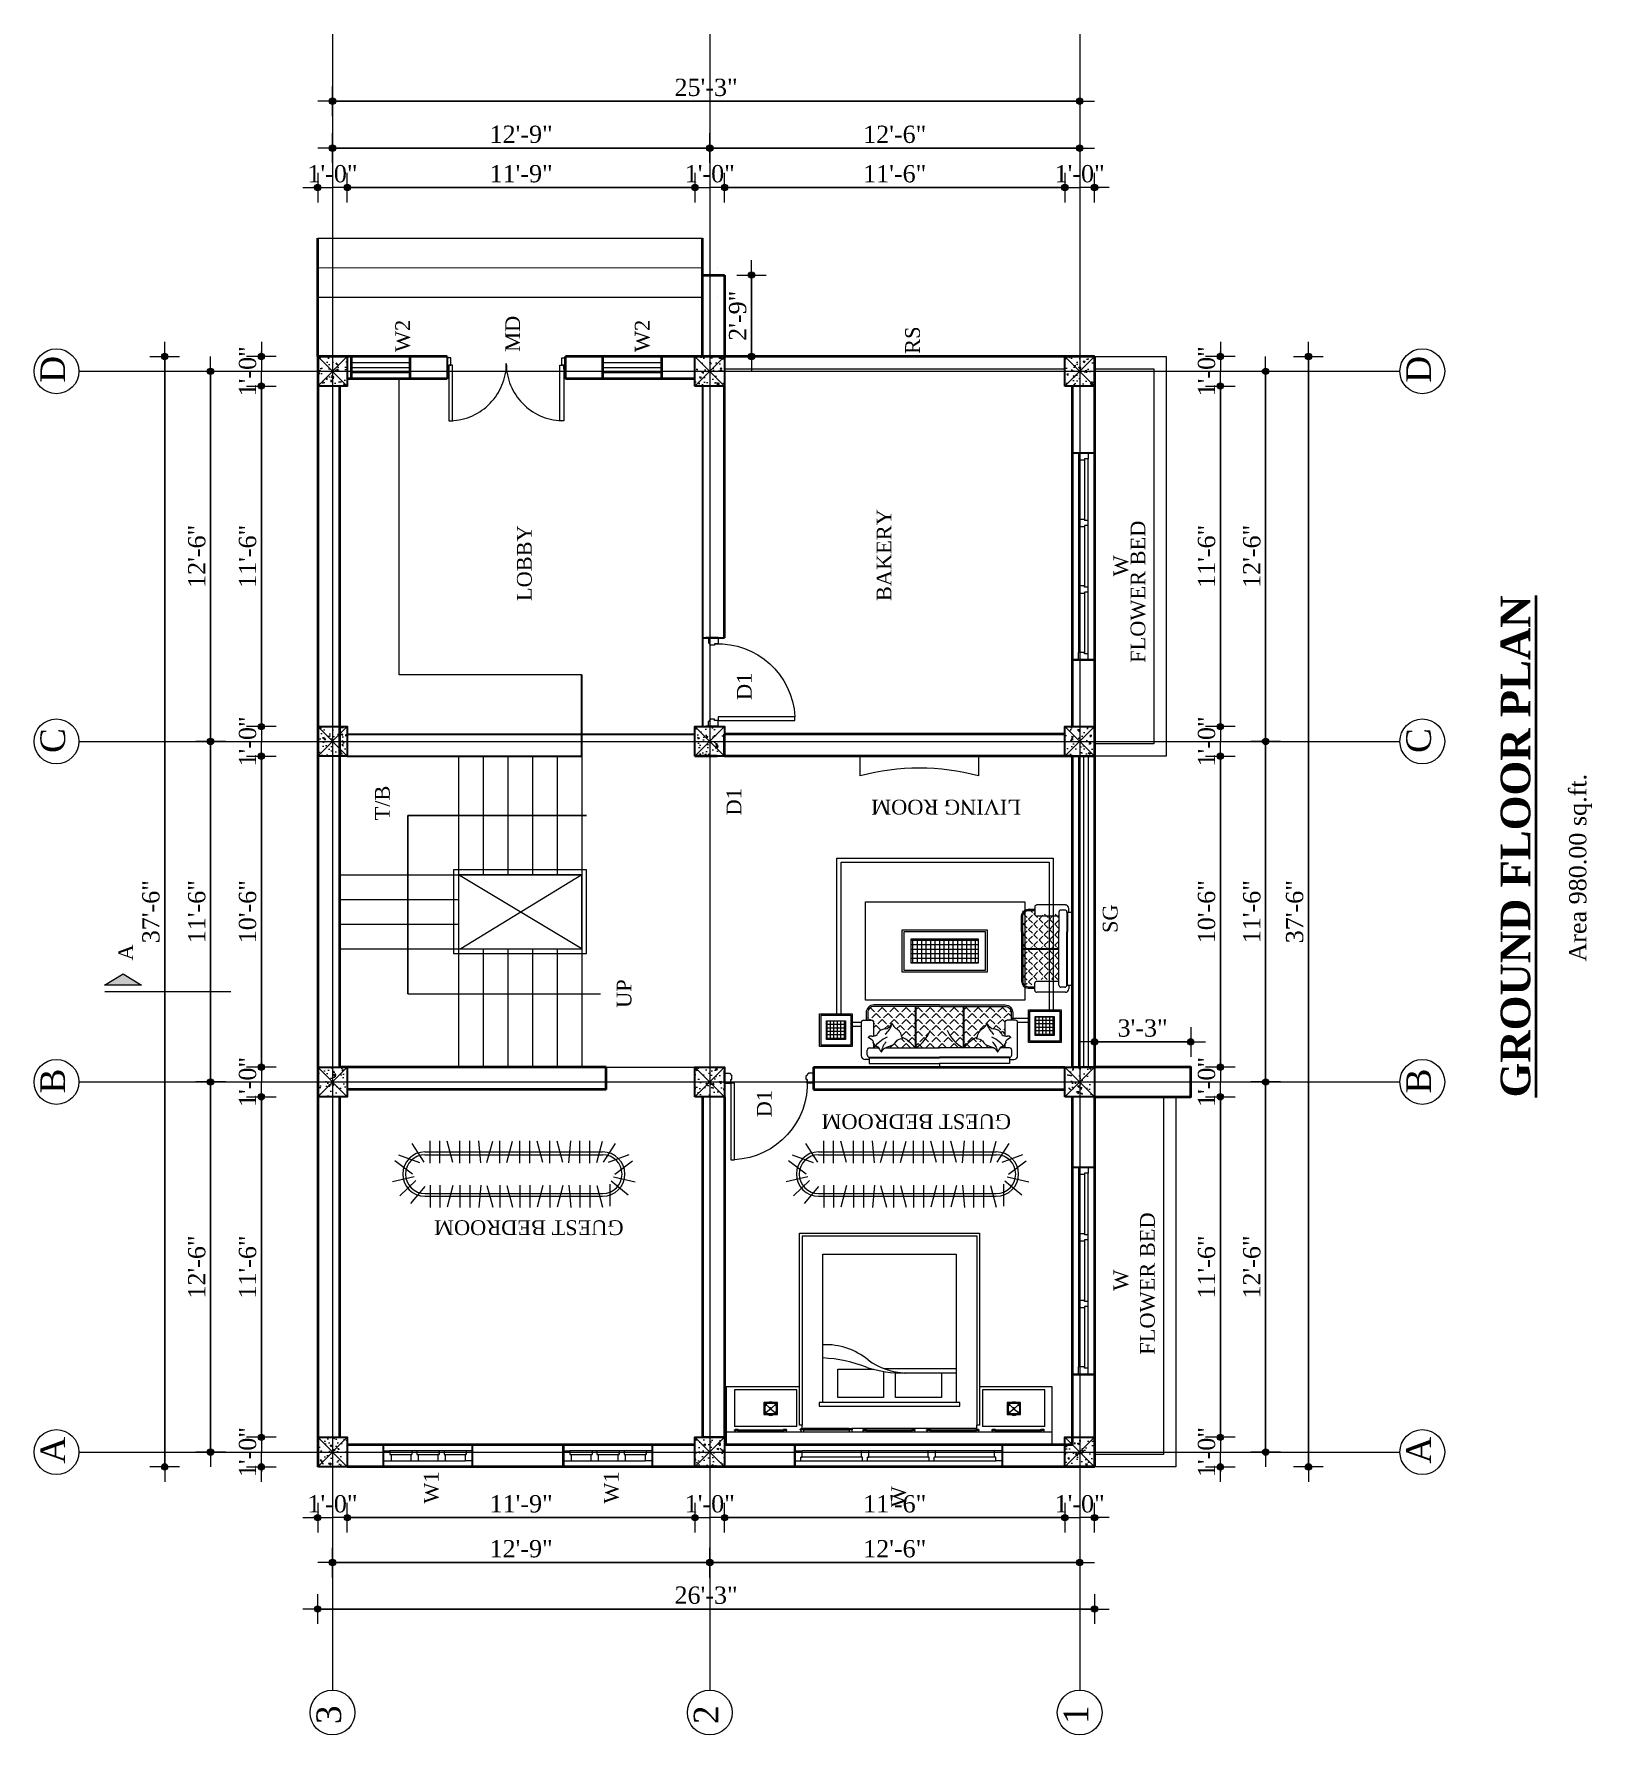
# Model space of a CAD drawing. Header units: inches. Extents: x 897 to 49934, y -34925 to -18564.
# Drawn here: x 4366 to 4997, y -24364 to -23674 of the extents above; entities that cross this region are included whole.
import ezdxf

# ---------------------------------------------------------------- set-up
doc = ezdxf.new("R2010")
doc.units = ezdxf.units.IN
doc.header["$LTSCALE"] = 35
doc.header["$MEASUREMENT"] = 0
doc.header["$PDMODE"] = 34
doc.linetypes.add('PROYECCION', pattern=[19.05, 12.7, -6.35])
for name, color, linetype, lineweight in [('SES- Door&Window', 21, 'Continuous', 15), ('SES-DIMENSION', 142, 'Continuous', 13), ('SES-Elevation', 4, 'Continuous', 15), ('SES-Furniture', 45, 'Continuous', 5), ('SES-HACTH', 8, 'Continuous', 13), ('SES-Leader', 2, 'Continuous', 15), ('SES-REBARS', 1, 'Continuous', 40), ('SES-Set Back Line', 2, 'Continuous', 15), ('SES-Staircase', 134, 'Continuous', 13), ('SES-TEXT', 3, 'Continuous', 20), ('SES-TitleText', 7, 'Continuous', 40), ('SES-Wall Plan', 6, 'Continuous', 30)]:
    doc.layers.add(name, color=color, linetype=linetype, lineweight=lineweight)
doc.styles.add('7 INCH', font='times.ttf', dxfattribs={"height": 7})
doc.styles.add('SES-ARAIL', font='times.ttf', dxfattribs={"height": 6})
doc.styles.add('SES-Title Text', font='times.ttf', dxfattribs={"height": 10})
doc.linetypes.add('ZIGZAG', pattern='A,0.0001,-0.2,[131,ltypeshp.shx,S=0.2,R=0,X=-0.2,Y=0],-0.4,[131,ltypeshp.shx,S=0.2,R=180,X=0.2,Y=0],-0.2', length=0.8001)
doc.dimstyles.new('7 INCH', dxfattribs={"dimscale": 0, "dimtxt": 7, "dimasz": 1, "dimexe": 2, "dimexo": 9, "dimgap": 2, "dimtad": 1, "dimdec": 0, "dimzin": 3, "dimdsep": 46, "dimlunit": 4, "dimtxsty": '7 INCH', "dimblk": 'DIM', "dimcen": 3, "dimdle": 3, "dimse1": 1, "dimse2": 1, "dimclrd": 256, "dimclre": 256, "dimclrt": 7, "dimadec": 1, "dimazin": 2, "dimtfac": 1, "dimtdec": 0, "dimtix": 1, "dimtofl": 0, "dimtmove": 2, "dimatfit": 3, "dimldrblk": 'ARW', "dimfxl": 2, "dimfrac": 2, "dimtolj": 2, "dimtzin": 0, "dimarcsym": 0})

msp = doc.modelspace()

# ---------------------------------------------------------------- texts
at = {"layer": 'SES-TEXT', "ltscale": 2, "style": 'SES-ARAIL'}
for s, height, rotation, p in [('W2', 6, 90, (4518.06, -23803.33)), ('W2', 6, 90, (4615.15, -23803.33)), ('RS', 6, 90, (4724.68, -23804.02)), ('D', 10, 90, (4378.27, -23815.77)), ('D', 10, 90, (4931.74, -23815.77)), ('FLOWER BED', 6, 90, (4816.01, -23929.27)), ('W', 6, 90, (4809.1, -23894.25)), ('C', 10, 90, (4378.27, -23965.77)), ('C', 10, 90, (4931.74, -23965.77)), ('LIVING ROOM', 6, 180, (4765.62, -23984.75)), ('UP', 6, 90, (4607.77, -24069.09)), ('B', 10, 90, (4378.27, -24103.77)), ('B', 10, 90, (4931.74, -24103.77)), ('GUEST BEDROOM', 6, 180, (4761.6, -24112.22)), ('FLOWER BED', 6, 90, (4819.86, -24209.63)), ('GUEST BEDROOM', 6, 180, (4604.6, -24155.17)), ('W', 6, 90, (4809.1, -24183.75)), ('A', 10, 90, (4378.27, -24253.77)), ('A', 10, 90, (4931.74, -24253.77)), ('W1', 6, 90, (4529.65, -24270.03)), ('W1', 6, 90, (4602.6, -24270.03)), ('W', 6, 90, (4719.04, -24271.49)), ('3', 10, 90, (4490.11, -24359.32)), ('2', 10, 90, (4643.01, -24359.32)), ('1', 10, 90, (4792.9, -24359.32))]:
    msp.add_text(s, height=height, rotation=rotation, dxfattribs=at).set_placement(p)
at = {"layer": 'SES-TEXT', "style": 'SES-ARAIL'}
msp.add_text('A', height=6, rotation=90, dxfattribs=at).set_placement((4405.84, -24049.88))
at = {"layer": 'SES-TEXT', "char_height": 6, "rotation": 90, "style": 'SES-ARAIL'}
for s, insert, width, attachment_point in [('MD', (4556.66, -23803.22), 106.1211, 1), ('BAKERY', (4707.13, -23904.22), 106.1211, 1), ('LOBBY', (4561.38, -23904.22), 106.1211, 1), ('D1', (4656.55, -23933.25), 44.2055, 9), ('T/B', (4509.95, -23993.12), 44.2055, 7), ('D1', (4652.32, -23980.03), 44.2055, 9), ('SG', (4798.75, -24038.73), 44.2055, 1), ('D1', (4658.6, -24102.37), 44.2055, 3)]:
    msp.add_mtext(s, dxfattribs=dict(at, insert=insert, width=width, attachment_point=attachment_point))
at = {"layer": 'SES-TitleText', "style": 'SES-ARAIL'}
msp.add_text('Area 980.00 sq.ft.', height=7, rotation=90, dxfattribs=at).set_placement((4994.73, -24050.32))
at = {"layer": 'SES-TitleText', "insert": (4959.99, -24105.37), "char_height": 12, "width": 233, "attachment_point": 1, "rotation": 90, "style": 'SES-Title Text'}
msp.add_mtext('{\\fTimes New Roman|b1|i0|c0|p18;\\LGROUND FLOOR PLAN}', dxfattribs=at)

# ---------------------------------------------------------------- blocks, each defined once
blk = doc.blocks.new('c11')
at = {"layer": 'SES-HACTH', "linetype": 'ByBlock'}
h = blk.add_hatch(dxfattribs=at)
h.set_pattern_fill('AR-CONC', color=256)
h.set_pattern_definition([(50, (-20422.33, 19414.4167), (7.1726018, -0.6275213), [0.75, -8.25]), (355, (-20422.33, 19414.417), (-1.3875133, 7.5219213), [0.6, -6.6]), (100.451444, (-20421.732, 19414.3644), (5.7850885, 6.8943999), [0.637402, -7.0114211]), (46.1842, (-20422.33, 19416.417), (10.6724133, -1.6551928), [1.125, -12.375]), (96.635635, (-20421.441, 19416.279), (9.3466195, 9.741186), [0.9561034, -10.5171376]), (351.184164, (-20422.33, 19416.417), (9.3466195, 9.741186), [0.9, -9.9]), (21, (-20421.33, 19415.9167), (5.9690705, -4.0261889), [0.75, -8.25]), (326, (-20421.33, 19415.917), (2.4331533, 7.2515005), [0.6, -6.6]), (71.451445, (-20420.8325, 19415.581), (8.4022238, 3.2253115), [0.6374019, -7.0114211]), (37.5, (-20422.33, 19414.4167), (0.12159855, 3.32893854), [0, -6.52, 0, -6.7, 0, -6.625]), (7.5, (-20422.33, 19414.4167), (2.63069537, 3.9441171), [0, -3.82, 0, -6.37, 0, -2.525]), (327.5, (-20424.56, 19414.4167), (5.33822436, -0.22554872), [0, -2.5, 0, -7.8, 0, -10.35]), (317.5, (-20425.56, 19414.4167), (5.8318617, 1.0010498), [0, -3.25, 0, -5.18, 0, -7.35])])
h.paths.add_polyline_path([(-6, 6), (-6, -6), (6, -6), (6, 6)])
for p, q in [((-6, 6), (6, -6)), ((6, 6), (-6, -6))]:
    blk.add_line(p, q, dxfattribs=at)
at = {"layer": 'SES-Wall Plan', "linetype": 'ByBlock'}
blk.add_lwpolyline([(-6, 6), (6, 6), (6, -6), (-6, -6)], close=True, dxfattribs=at)
blk = doc.blocks.new('3ls')
at = {"layer": 'SES- Door&Window'}
for p, q in [((-36, -2.5), (-34, -2.5)), ((-36, -6.5), (-33.5, -6.5)), ((-34, -2.5), (-33, -3.5)), ((-33.5, -6.5), (-33.5, -5)), ((-33.5, -5), (-33, -5)), ((-33, -5), (-33, -3.5)), ((-2, -2.5), (-3, -3.5)), ((-3, -5), (-3, -3.5)), ((-2.5, -5), (-3, -5)), ((-2.5, -6.5), (-2.5, -5)), ((0, -6.5), (-2.5, -6.5)), ((0, -2.5), (-2, -2.5))]:
    blk.add_line(p, q, dxfattribs=at)
blk.add_lwpolyline([(-2.5, -6.5), (-2.5, -37.5), (-4, -37.5), (-4, -6.5)], close=True, dxfattribs=at)
blk.add_arc((-2.5, -6.5), 31.04, 177.22978, 267.22978, dxfattribs=at)
at = {"layer": 'SES-Wall Plan', "color": 6, "ltscale": 2}
for p, q in [((-36, -6.5), (-36, -1.5)), ((0, -6.5), (0, -1.5))]:
    blk.add_line(p, q, dxfattribs=at)
blk = doc.blocks.new('6H')
at = {"layer": 'SES- Door&Window'}
for p, q in [((-78, -2.5), (-75.5, -2.5)), ((-78, -6.5), (-75, -6.5)), ((-75.5, -2.5), (3.5, -2.5)), ((-75.5, -2.5), (-75.5, -4)), ((-75.5, -4), (-75, -4)), ((-50.5, -4), (-75.5, -4)), ((-75, -4), (-75, -6.5)), ((3, -6.5), (-75, -6.5)), ((-51, -4), (-51, -6.5)), ((-50.5, -2.5), (-50.5, -4)), ((-48.5, -2.5), (-48.5, -4)), ((-48.5, -4), (-48, -4)), ((-23.5, -4), (-48.5, -4)), ((-48, -4), (-48, -6.5)), ((-24, -4), (-24, -6.5)), ((-23.5, -4), (-24, -4)), ((-23.5, -2.5), (-23.5, -4)), ((-21.5, -2.5), (-21.5, -4)), ((3, -4), (-21.5, -4)), ((-21, -4), (-21, -6.5)), ((3, -4), (3, -6.5)), ((3.5, -4), (3, -4)), ((6, -6.5), (3, -6.5)), ((6, -2.5), (3.5, -2.5)), ((3.5, -2.5), (3.5, -4))]:
    blk.add_line(p, q, dxfattribs=at)
at = {"layer": 'SES-Wall Plan'}
for p, q in [((-78, -9), (-78, 0)), ((-78, -9), (-78, 0)), ((6, -9), (6, 0))]:
    blk.add_line(p, q, dxfattribs=at)
blk.add_lwpolyline([(6, 0), (-78, 0), (-78, -9), (6, -9)], close=True, dxfattribs=at)
blk = doc.blocks.new('DIM')
at = {"layer": 'SES-DIMENSION'}
h = blk.add_hatch(color=256, dxfattribs=at)
h.paths.add_polyline_path([(0, 1.28), (0, 0), (1.28, 0, 0.414214)])
h.paths.add_polyline_path([(1.28, 0), (0, 0), (0, -1.28, 0.414214)])
h.paths.add_polyline_path([(0, 0), (-1.28, 0, 0.414214), (0, -1.28)])
h.paths.add_polyline_path([(0, 1.28, 0.414214), (-1.28, 0), (0, 0)])
for p, q in [((0, 6), (0, -6)), ((-6, 0), (6, 0))]:
    blk.add_line(p, q, dxfattribs=at)
blk.add_circle((0, 0), 1.28, dxfattribs=at)
blk = doc.blocks.new('*D1249')
at = {"layer": 'Defpoints', "color": 0, "linetype": 'ByBlock', "transparency": 16777216}
for p in [(4795.41, -24243.1), (4846.41, -24243.1), (4795.41, -24255.1)]:
    blk.add_point(p, dxfattribs=at)
at = {"layer": 'SES-DIMENSION', "linetype": 'ByBlock', "lineweight": -2, "transparency": 16777216}
for p, q in [((4846.41, -24242.1), (4846.41, -24241.1)), ((4846.41, -24256.1), (4846.41, -24257.1))]:
    blk.add_line(p, q, dxfattribs=at)
for p, rotation in [((4846.41, -24243.1), 270), ((4846.41, -24255.1), 90)]:
    blk.add_blockref('DIM', p, dxfattribs=dict(at, rotation=rotation))
at = {"layer": 'SES-DIMENSION', "color": 7, "linetype": 'ByBlock', "transparency": 16777216, "insert": (4840.85, -24249.1), "char_height": 7, "attachment_point": 5, "rotation": 90, "style": '7 INCH'}
blk.add_mtext('\\A2;1\'-0"', dxfattribs=at)
blk = doc.blocks.new('ARW')
at = {"layer": 'SES-DIMENSION'}
blk.add_lwpolyline([(10, 0, 0, 6, 0), (0, 0, 0, 0, 0), (10, 0, 0, 0, 0)], format="xyseb", dxfattribs=at)
blk = doc.blocks.new('*D1250')
at = {"layer": 'Defpoints', "color": 0, "linetype": 'ByBlock', "transparency": 16777216}
for p in [(4795.41, -24105.1), (4846.41, -24105.1), (4795.41, -24243.1)]:
    blk.add_point(p, dxfattribs=at)
at = {"layer": 'SES-DIMENSION', "linetype": 'ByBlock', "lineweight": -2, "transparency": 16777216}
blk.add_line((4846.41, -24242.1), (4846.41, -24106.1), dxfattribs=at)
for p, rotation in [((4846.41, -24105.1), 90), ((4846.41, -24243.1), 270)]:
    blk.add_blockref('DIM', p, dxfattribs=dict(at, rotation=rotation))
at = {"layer": 'SES-DIMENSION', "color": 7, "linetype": 'ByBlock', "transparency": 16777216, "insert": (4840.85, -24174.1), "char_height": 7, "attachment_point": 5, "rotation": 90, "style": '7 INCH'}
blk.add_mtext('\\A2;11\'-6"', dxfattribs=at)
blk = doc.blocks.new('*D1251')
at = {"layer": 'Defpoints', "color": 0, "linetype": 'ByBlock', "transparency": 16777216}
for p in [(4795.41, -24093.1), (4846.41, -24093.1), (4795.41, -24105.1)]:
    blk.add_point(p, dxfattribs=at)
at = {"layer": 'SES-DIMENSION', "linetype": 'ByBlock', "lineweight": -2, "transparency": 16777216}
for p, q in [((4846.41, -24092.1), (4846.41, -24091.1)), ((4846.41, -24106.1), (4846.41, -24107.1))]:
    blk.add_line(p, q, dxfattribs=at)
for p, rotation in [((4846.41, -24093.1), 270), ((4846.41, -24105.1), 90)]:
    blk.add_blockref('DIM', p, dxfattribs=dict(at, rotation=rotation))
at = {"layer": 'SES-DIMENSION', "color": 7, "linetype": 'ByBlock', "transparency": 16777216, "insert": (4840.85, -24099.1), "char_height": 7, "attachment_point": 5, "rotation": 90, "style": '7 INCH'}
blk.add_mtext('\\A2;1\'-0"', dxfattribs=at)
blk = doc.blocks.new('*D1252')
at = {"layer": 'Defpoints', "color": 0, "linetype": 'ByBlock', "transparency": 16777216}
for p in [(4792.41, -23967.1), (4846.41, -23967.1), (4795.41, -24093.1)]:
    blk.add_point(p, dxfattribs=at)
at = {"layer": 'SES-DIMENSION', "linetype": 'ByBlock', "lineweight": -2, "transparency": 16777216}
blk.add_line((4846.41, -24092.1), (4846.41, -23968.1), dxfattribs=at)
for p, rotation in [((4846.41, -23967.1), 90), ((4846.41, -24093.1), 270)]:
    blk.add_blockref('DIM', p, dxfattribs=dict(at, rotation=rotation))
at = {"layer": 'SES-DIMENSION', "color": 7, "linetype": 'ByBlock', "transparency": 16777216, "insert": (4840.85, -24030.1), "char_height": 7, "attachment_point": 5, "rotation": 90, "style": '7 INCH'}
blk.add_mtext('\\A2;10\'-6"', dxfattribs=at)
blk = doc.blocks.new('*D1253')
at = {"layer": 'Defpoints', "color": 0, "linetype": 'ByBlock', "transparency": 16777216}
for p in [(4795.41, -23955.1), (4846.41, -23955.1), (4792.41, -23967.1)]:
    blk.add_point(p, dxfattribs=at)
at = {"layer": 'SES-DIMENSION', "linetype": 'ByBlock', "lineweight": -2, "transparency": 16777216}
for p, q in [((4846.41, -23954.1), (4846.41, -23953.1)), ((4846.41, -23968.1), (4846.41, -23969.1))]:
    blk.add_line(p, q, dxfattribs=at)
for p, rotation in [((4846.41, -23955.1), 270), ((4846.41, -23967.1), 90)]:
    blk.add_blockref('DIM', p, dxfattribs=dict(at, rotation=rotation))
at = {"layer": 'SES-DIMENSION', "color": 7, "linetype": 'ByBlock', "transparency": 16777216, "insert": (4840.85, -23961.1), "char_height": 7, "attachment_point": 5, "rotation": 90, "style": '7 INCH'}
blk.add_mtext('\\A2;1\'-0"', dxfattribs=at)
blk = doc.blocks.new('*D1254')
at = {"layer": 'Defpoints', "color": 0, "linetype": 'ByBlock', "transparency": 16777216}
for p in [(4795.41, -23817.1), (4846.41, -23817.1), (4795.41, -23955.1)]:
    blk.add_point(p, dxfattribs=at)
at = {"layer": 'SES-DIMENSION', "linetype": 'ByBlock', "lineweight": -2, "transparency": 16777216}
blk.add_line((4846.41, -23954.1), (4846.41, -23818.1), dxfattribs=at)
for p, rotation in [((4846.41, -23817.1), 90), ((4846.41, -23955.1), 270)]:
    blk.add_blockref('DIM', p, dxfattribs=dict(at, rotation=rotation))
at = {"layer": 'SES-DIMENSION', "color": 7, "linetype": 'ByBlock', "transparency": 16777216, "insert": (4840.85, -23886.1), "char_height": 7, "attachment_point": 5, "rotation": 90, "style": '7 INCH'}
blk.add_mtext('\\A2;11\'-6"', dxfattribs=at)
blk = doc.blocks.new('*D1255')
at = {"layer": 'Defpoints', "color": 0, "linetype": 'ByBlock', "transparency": 16777216}
for p in [(4795.41, -23805.1), (4846.41, -23805.1), (4795.41, -23817.1)]:
    blk.add_point(p, dxfattribs=at)
at = {"layer": 'SES-DIMENSION', "linetype": 'ByBlock', "lineweight": -2, "transparency": 16777216}
for p, q in [((4846.41, -23804.1), (4846.41, -23803.1)), ((4846.41, -23818.1), (4846.41, -23819.1))]:
    blk.add_line(p, q, dxfattribs=at)
for p, rotation in [((4846.41, -23805.1), 270), ((4846.41, -23817.1), 90)]:
    blk.add_blockref('DIM', p, dxfattribs=dict(at, rotation=rotation))
at = {"layer": 'SES-DIMENSION', "color": 7, "linetype": 'ByBlock', "transparency": 16777216, "insert": (4840.85, -23811.1), "char_height": 7, "attachment_point": 5, "rotation": 90, "style": '7 INCH'}
blk.add_mtext('\\A2;1\'-0"', dxfattribs=at)
blk = doc.blocks.new('*D1256')
at = {"layer": 'Defpoints', "color": 0, "linetype": 'ByBlock', "transparency": 16777216}
for p in [(4795.41, -24099.1), (4864.74, -24099.1), (4795.41, -24249.1)]:
    blk.add_point(p, dxfattribs=at)
at = {"layer": 'SES-DIMENSION', "linetype": 'ByBlock', "lineweight": -2, "transparency": 16777216}
blk.add_line((4864.74, -24248.1), (4864.74, -24100.1), dxfattribs=at)
for p, rotation in [((4864.74, -24099.1), 90), ((4864.74, -24249.1), 270)]:
    blk.add_blockref('DIM', p, dxfattribs=dict(at, rotation=rotation))
at = {"layer": 'SES-DIMENSION', "color": 7, "linetype": 'ByBlock', "transparency": 16777216, "insert": (4859.18, -24174.1), "char_height": 7, "attachment_point": 5, "rotation": 90, "style": '7 INCH'}
blk.add_mtext('\\A2;12\'-6"', dxfattribs=at)
blk = doc.blocks.new('*D1257')
at = {"layer": 'Defpoints', "color": 0, "linetype": 'ByBlock', "transparency": 16777216}
for p in [(4795.41, -23961.1), (4864.74, -23961.1), (4795.41, -24099.1)]:
    blk.add_point(p, dxfattribs=at)
at = {"layer": 'SES-DIMENSION', "linetype": 'ByBlock', "lineweight": -2, "transparency": 16777216}
blk.add_line((4864.74, -24098.1), (4864.74, -23962.1), dxfattribs=at)
for p, rotation in [((4864.74, -23961.1), 90), ((4864.74, -24099.1), 270)]:
    blk.add_blockref('DIM', p, dxfattribs=dict(at, rotation=rotation))
at = {"layer": 'SES-DIMENSION', "color": 7, "linetype": 'ByBlock', "transparency": 16777216, "insert": (4859.18, -24030.1), "char_height": 7, "attachment_point": 5, "rotation": 90, "style": '7 INCH'}
blk.add_mtext('\\A2;11\'-6"', dxfattribs=at)
blk = doc.blocks.new('*D1258')
at = {"layer": 'Defpoints', "color": 0, "linetype": 'ByBlock', "transparency": 16777216}
for p in [(4795.41, -23811.1), (4864.74, -23811.1), (4795.41, -23961.1)]:
    blk.add_point(p, dxfattribs=at)
at = {"layer": 'SES-DIMENSION', "linetype": 'ByBlock', "lineweight": -2, "transparency": 16777216}
blk.add_line((4864.74, -23960.1), (4864.74, -23812.1), dxfattribs=at)
for p, rotation in [((4864.74, -23811.1), 90), ((4864.74, -23961.1), 270)]:
    blk.add_blockref('DIM', p, dxfattribs=dict(at, rotation=rotation))
at = {"layer": 'SES-DIMENSION', "color": 7, "linetype": 'ByBlock', "transparency": 16777216, "insert": (4859.18, -23886.1), "char_height": 7, "attachment_point": 5, "rotation": 90, "style": '7 INCH'}
blk.add_mtext('\\A2;12\'-6"', dxfattribs=at)
blk = doc.blocks.new('*D1259')
at = {"layer": 'Defpoints', "color": 0, "linetype": 'ByBlock', "transparency": 16777216}
for p in [(4795.41, -23805.1), (4882.12, -23805.1), (4795.41, -24255.1)]:
    blk.add_point(p, dxfattribs=at)
at = {"layer": 'SES-DIMENSION', "linetype": 'ByBlock', "lineweight": -2, "transparency": 16777216}
blk.add_line((4882.12, -24254.1), (4882.12, -23806.1), dxfattribs=at)
for p, rotation in [((4882.12, -23805.1), 90), ((4882.12, -24255.1), 270)]:
    blk.add_blockref('DIM', p, dxfattribs=dict(at, rotation=rotation))
at = {"layer": 'SES-DIMENSION', "color": 7, "linetype": 'ByBlock', "transparency": 16777216, "insert": (4876.55, -24030.1), "char_height": 7, "attachment_point": 5, "rotation": 90, "style": '7 INCH'}
blk.add_mtext('\\A2;37\'-6"', dxfattribs=at)
blk = doc.blocks.new('*D1260')
at = {"layer": 'Defpoints', "color": 0, "linetype": 'ByBlock', "transparency": 16777216}
for p in [(4783.41, -24255.1), (4795.41, -24255.1), (4783.41, -24275.66)]:
    blk.add_point(p, dxfattribs=at)
at = {"layer": 'SES-DIMENSION', "linetype": 'ByBlock', "lineweight": -2, "transparency": 16777216}
for p, q in [((4782.41, -24275.66), (4781.41, -24275.66)), ((4796.41, -24275.66), (4797.41, -24275.66))]:
    blk.add_line(p, q, dxfattribs=at)
blk.add_blockref('DIM', (4783.41, -24275.66), dxfattribs=at)
at = {"layer": 'SES-DIMENSION', "linetype": 'ByBlock', "lineweight": -2, "transparency": 16777216, "rotation": 180}
blk.add_blockref('DIM', (4795.41, -24275.66), dxfattribs=at)
at = {"layer": 'SES-DIMENSION', "color": 7, "linetype": 'ByBlock', "transparency": 16777216, "insert": (4789.41, -24270.1), "char_height": 7, "attachment_point": 5, "style": '7 INCH'}
blk.add_mtext('\\A2;1\'-0"', dxfattribs=at)
blk = doc.blocks.new('*D1261')
at = {"layer": 'Defpoints', "color": 0, "linetype": 'ByBlock', "transparency": 16777216}
for p in [(4645.52, -24255.1), (4783.41, -24255.1), (4645.52, -24275.66)]:
    blk.add_point(p, dxfattribs=at)
at = {"layer": 'SES-DIMENSION', "linetype": 'ByBlock', "lineweight": -2, "transparency": 16777216}
blk.add_line((4782.41, -24275.66), (4646.52, -24275.66), dxfattribs=at)
at = {"layer": 'SES-DIMENSION', "linetype": 'ByBlock', "lineweight": -2, "transparency": 16777216, "rotation": 180}
blk.add_blockref('DIM', (4645.52, -24275.66), dxfattribs=at)
at = {"layer": 'SES-DIMENSION', "linetype": 'ByBlock', "lineweight": -2, "transparency": 16777216}
blk.add_blockref('DIM', (4783.41, -24275.66), dxfattribs=at)
at = {"layer": 'SES-DIMENSION', "color": 7, "linetype": 'ByBlock', "transparency": 16777216, "insert": (4714.46, -24270.1), "char_height": 7, "attachment_point": 5, "style": '7 INCH'}
blk.add_mtext('\\A2;11\'-6"', dxfattribs=at)
blk = doc.blocks.new('*D1262')
at = {"layer": 'Defpoints', "color": 0, "linetype": 'ByBlock', "transparency": 16777216}
for p in [(4633.52, -24255.1), (4645.52, -24255.1), (4633.52, -24275.66)]:
    blk.add_point(p, dxfattribs=at)
at = {"layer": 'SES-DIMENSION', "linetype": 'ByBlock', "lineweight": -2, "transparency": 16777216}
for p, q in [((4632.52, -24275.66), (4631.52, -24275.66)), ((4646.52, -24275.66), (4647.52, -24275.66))]:
    blk.add_line(p, q, dxfattribs=at)
blk.add_blockref('DIM', (4633.52, -24275.66), dxfattribs=at)
at = {"layer": 'SES-DIMENSION', "linetype": 'ByBlock', "lineweight": -2, "transparency": 16777216, "rotation": 180}
blk.add_blockref('DIM', (4645.52, -24275.66), dxfattribs=at)
at = {"layer": 'SES-DIMENSION', "color": 7, "linetype": 'ByBlock', "transparency": 16777216, "insert": (4639.52, -24270.1), "char_height": 7, "attachment_point": 5, "style": '7 INCH'}
blk.add_mtext('\\A2;1\'-0"', dxfattribs=at)
blk = doc.blocks.new('*D1263')
at = {"layer": 'Defpoints', "color": 0, "linetype": 'ByBlock', "transparency": 16777216}
for p in [(4492.63, -24255.1), (4633.52, -24255.1), (4492.63, -24275.66)]:
    blk.add_point(p, dxfattribs=at)
at = {"layer": 'SES-DIMENSION', "linetype": 'ByBlock', "lineweight": -2, "transparency": 16777216}
blk.add_line((4632.52, -24275.66), (4493.63, -24275.66), dxfattribs=at)
at = {"layer": 'SES-DIMENSION', "linetype": 'ByBlock', "lineweight": -2, "transparency": 16777216, "rotation": 180}
blk.add_blockref('DIM', (4492.63, -24275.66), dxfattribs=at)
at = {"layer": 'SES-DIMENSION', "linetype": 'ByBlock', "lineweight": -2, "transparency": 16777216}
blk.add_blockref('DIM', (4633.52, -24275.66), dxfattribs=at)
at = {"layer": 'SES-DIMENSION', "color": 7, "linetype": 'ByBlock', "transparency": 16777216, "insert": (4563.07, -24270.09), "char_height": 7, "attachment_point": 5, "style": '7 INCH'}
blk.add_mtext('\\A2;11\'-9"', dxfattribs=at)
blk = doc.blocks.new('*D1264')
at = {"layer": 'Defpoints', "color": 0, "linetype": 'ByBlock', "transparency": 16777216}
for p in [(4480.63, -24255.1), (4492.63, -24255.1), (4480.63, -24275.66)]:
    blk.add_point(p, dxfattribs=at)
at = {"layer": 'SES-DIMENSION', "linetype": 'ByBlock', "lineweight": -2, "transparency": 16777216}
for p, q in [((4479.63, -24275.66), (4478.63, -24275.66)), ((4493.63, -24275.66), (4494.63, -24275.66))]:
    blk.add_line(p, q, dxfattribs=at)
blk.add_blockref('DIM', (4480.63, -24275.66), dxfattribs=at)
at = {"layer": 'SES-DIMENSION', "linetype": 'ByBlock', "lineweight": -2, "transparency": 16777216, "rotation": 180}
blk.add_blockref('DIM', (4492.63, -24275.66), dxfattribs=at)
at = {"layer": 'SES-DIMENSION', "color": 7, "linetype": 'ByBlock', "transparency": 16777216, "insert": (4486.63, -24270.1), "char_height": 7, "attachment_point": 5, "style": '7 INCH'}
blk.add_mtext('\\A2;1\'-0"', dxfattribs=at)
blk = doc.blocks.new('*D1265')
at = {"layer": 'Defpoints', "color": 0, "linetype": 'ByBlock', "transparency": 16777216}
for p in [(4639.52, -24255.1), (4789.41, -24255.1), (4639.52, -24293.86)]:
    blk.add_point(p, dxfattribs=at)
at = {"layer": 'SES-DIMENSION', "linetype": 'ByBlock', "lineweight": -2, "transparency": 16777216}
blk.add_line((4788.41, -24293.86), (4640.52, -24293.86), dxfattribs=at)
at = {"layer": 'SES-DIMENSION', "linetype": 'ByBlock', "lineweight": -2, "transparency": 16777216, "rotation": 180}
blk.add_blockref('DIM', (4639.52, -24293.86), dxfattribs=at)
at = {"layer": 'SES-DIMENSION', "linetype": 'ByBlock', "lineweight": -2, "transparency": 16777216}
blk.add_blockref('DIM', (4789.41, -24293.86), dxfattribs=at)
at = {"layer": 'SES-DIMENSION', "color": 7, "linetype": 'ByBlock', "transparency": 16777216, "insert": (4714.46, -24288.3), "char_height": 7, "attachment_point": 5, "style": '7 INCH'}
blk.add_mtext('\\A2;12\'-6"', dxfattribs=at)
blk = doc.blocks.new('*D1266')
at = {"layer": 'Defpoints', "color": 0, "linetype": 'ByBlock', "transparency": 16777216}
for p in [(4486.63, -24255.1), (4639.52, -24255.1), (4486.63, -24293.86)]:
    blk.add_point(p, dxfattribs=at)
at = {"layer": 'SES-DIMENSION', "linetype": 'ByBlock', "lineweight": -2, "transparency": 16777216}
blk.add_line((4638.52, -24293.86), (4487.63, -24293.86), dxfattribs=at)
at = {"layer": 'SES-DIMENSION', "linetype": 'ByBlock', "lineweight": -2, "transparency": 16777216, "rotation": 180}
blk.add_blockref('DIM', (4486.63, -24293.86), dxfattribs=at)
at = {"layer": 'SES-DIMENSION', "linetype": 'ByBlock', "lineweight": -2, "transparency": 16777216}
blk.add_blockref('DIM', (4639.52, -24293.86), dxfattribs=at)
at = {"layer": 'SES-DIMENSION', "color": 7, "linetype": 'ByBlock', "transparency": 16777216, "insert": (4563.07, -24288.29), "char_height": 7, "attachment_point": 5, "style": '7 INCH'}
blk.add_mtext('\\A2;12\'-9"', dxfattribs=at)
blk = doc.blocks.new('*D1267')
at = {"layer": 'Defpoints', "color": 0, "linetype": 'ByBlock', "transparency": 16777216}
for p in [(4480.63, -24255.1), (4795.41, -24255.1), (4480.63, -24312.69)]:
    blk.add_point(p, dxfattribs=at)
at = {"layer": 'SES-DIMENSION', "linetype": 'ByBlock', "lineweight": -2, "transparency": 16777216}
blk.add_line((4794.41, -24312.69), (4481.63, -24312.69), dxfattribs=at)
at = {"layer": 'SES-DIMENSION', "linetype": 'ByBlock', "lineweight": -2, "transparency": 16777216, "rotation": 180}
blk.add_blockref('DIM', (4480.63, -24312.69), dxfattribs=at)
at = {"layer": 'SES-DIMENSION', "linetype": 'ByBlock', "lineweight": -2, "transparency": 16777216}
blk.add_blockref('DIM', (4795.41, -24312.69), dxfattribs=at)
at = {"layer": 'SES-DIMENSION', "color": 7, "linetype": 'ByBlock', "transparency": 16777216, "insert": (4638.02, -24307.13), "char_height": 7, "attachment_point": 5, "style": '7 INCH'}
blk.add_mtext('\\A2;26\'-3"', dxfattribs=at)
blk = doc.blocks.new('*D1268')
at = {"layer": 'Defpoints', "color": 0, "linetype": 'ByBlock', "transparency": 16777216}
for p in [(4457.81, -24243.1), (4480.63, -24243.1), (4480.63, -24255.1)]:
    blk.add_point(p, dxfattribs=at)
at = {"layer": 'SES-DIMENSION', "linetype": 'ByBlock', "lineweight": -2, "transparency": 16777216}
for p, q in [((4457.81, -24242.1), (4457.81, -24241.1)), ((4457.81, -24256.1), (4457.81, -24257.1))]:
    blk.add_line(p, q, dxfattribs=at)
for p, rotation in [((4457.81, -24243.1), 270), ((4457.81, -24255.1), 90)]:
    blk.add_blockref('DIM', p, dxfattribs=dict(at, rotation=rotation))
at = {"layer": 'SES-DIMENSION', "color": 7, "linetype": 'ByBlock', "transparency": 16777216, "insert": (4452.25, -24249.1), "char_height": 7, "attachment_point": 5, "rotation": 90, "style": '7 INCH'}
blk.add_mtext('\\A2;1\'-0"', dxfattribs=at)
blk = doc.blocks.new('*D1269')
at = {"layer": 'Defpoints', "color": 0, "linetype": 'ByBlock', "transparency": 16777216}
for p in [(4457.81, -24105.1), (4480.63, -24105.1), (4480.63, -24243.1)]:
    blk.add_point(p, dxfattribs=at)
at = {"layer": 'SES-DIMENSION', "linetype": 'ByBlock', "lineweight": -2, "transparency": 16777216}
blk.add_line((4457.81, -24242.1), (4457.81, -24106.1), dxfattribs=at)
for p, rotation in [((4457.81, -24105.1), 90), ((4457.81, -24243.1), 270)]:
    blk.add_blockref('DIM', p, dxfattribs=dict(at, rotation=rotation))
at = {"layer": 'SES-DIMENSION', "color": 7, "linetype": 'ByBlock', "transparency": 16777216, "insert": (4452.25, -24174.1), "char_height": 7, "attachment_point": 5, "rotation": 90, "style": '7 INCH'}
blk.add_mtext('\\A2;11\'-6"', dxfattribs=at)
blk = doc.blocks.new('*D1270')
at = {"layer": 'Defpoints', "color": 0, "linetype": 'ByBlock', "transparency": 16777216}
for p in [(4457.81, -24093.1), (4480.63, -24093.1), (4480.63, -24105.1)]:
    blk.add_point(p, dxfattribs=at)
at = {"layer": 'SES-DIMENSION', "linetype": 'ByBlock', "lineweight": -2, "transparency": 16777216}
for p, q in [((4457.81, -24092.1), (4457.81, -24091.1)), ((4457.81, -24106.1), (4457.81, -24107.1))]:
    blk.add_line(p, q, dxfattribs=at)
for p, rotation in [((4457.81, -24093.1), 270), ((4457.81, -24105.1), 90)]:
    blk.add_blockref('DIM', p, dxfattribs=dict(at, rotation=rotation))
at = {"layer": 'SES-DIMENSION', "color": 7, "linetype": 'ByBlock', "transparency": 16777216, "insert": (4452.25, -24099.1), "char_height": 7, "attachment_point": 5, "rotation": 90, "style": '7 INCH'}
blk.add_mtext('\\A2;1\'-0"', dxfattribs=at)
blk = doc.blocks.new('*D1271')
at = {"layer": 'Defpoints', "color": 0, "linetype": 'ByBlock', "transparency": 16777216}
for p in [(4457.81, -23967.1), (4480.63, -23967.1), (4480.63, -24093.1)]:
    blk.add_point(p, dxfattribs=at)
at = {"layer": 'SES-DIMENSION', "linetype": 'ByBlock', "lineweight": -2, "transparency": 16777216}
blk.add_line((4457.81, -24092.1), (4457.81, -23968.1), dxfattribs=at)
for p, rotation in [((4457.81, -23967.1), 90), ((4457.81, -24093.1), 270)]:
    blk.add_blockref('DIM', p, dxfattribs=dict(at, rotation=rotation))
at = {"layer": 'SES-DIMENSION', "color": 7, "linetype": 'ByBlock', "transparency": 16777216, "insert": (4452.25, -24030.1), "char_height": 7, "attachment_point": 5, "rotation": 90, "style": '7 INCH'}
blk.add_mtext('\\A2;10\'-6"', dxfattribs=at)
blk = doc.blocks.new('*D1272')
at = {"layer": 'Defpoints', "color": 0, "linetype": 'ByBlock', "transparency": 16777216}
for p in [(4457.81, -23955.1), (4480.63, -23955.1), (4480.63, -23967.1)]:
    blk.add_point(p, dxfattribs=at)
at = {"layer": 'SES-DIMENSION', "linetype": 'ByBlock', "lineweight": -2, "transparency": 16777216}
for p, q in [((4457.81, -23954.1), (4457.81, -23953.1)), ((4457.81, -23968.1), (4457.81, -23969.1))]:
    blk.add_line(p, q, dxfattribs=at)
for p, rotation in [((4457.81, -23955.1), 270), ((4457.81, -23967.1), 90)]:
    blk.add_blockref('DIM', p, dxfattribs=dict(at, rotation=rotation))
at = {"layer": 'SES-DIMENSION', "color": 7, "linetype": 'ByBlock', "transparency": 16777216, "insert": (4452.25, -23961.1), "char_height": 7, "attachment_point": 5, "rotation": 90, "style": '7 INCH'}
blk.add_mtext('\\A2;1\'-0"', dxfattribs=at)
blk = doc.blocks.new('*D1273')
at = {"layer": 'Defpoints', "color": 0, "linetype": 'ByBlock', "transparency": 16777216}
for p in [(4457.81, -23817.1), (4480.63, -23817.1), (4480.63, -23955.1)]:
    blk.add_point(p, dxfattribs=at)
at = {"layer": 'SES-DIMENSION', "linetype": 'ByBlock', "lineweight": -2, "transparency": 16777216}
blk.add_line((4457.81, -23954.1), (4457.81, -23818.1), dxfattribs=at)
for p, rotation in [((4457.81, -23817.1), 90), ((4457.81, -23955.1), 270)]:
    blk.add_blockref('DIM', p, dxfattribs=dict(at, rotation=rotation))
at = {"layer": 'SES-DIMENSION', "color": 7, "linetype": 'ByBlock', "transparency": 16777216, "insert": (4452.25, -23886.1), "char_height": 7, "attachment_point": 5, "rotation": 90, "style": '7 INCH'}
blk.add_mtext('\\A2;11\'-6"', dxfattribs=at)
blk = doc.blocks.new('*D1274')
at = {"layer": 'Defpoints', "color": 0, "linetype": 'ByBlock', "transparency": 16777216}
for p in [(4457.81, -23805.1), (4480.63, -23805.1), (4480.63, -23817.1)]:
    blk.add_point(p, dxfattribs=at)
at = {"layer": 'SES-DIMENSION', "linetype": 'ByBlock', "lineweight": -2, "transparency": 16777216}
for p, q in [((4457.81, -23804.1), (4457.81, -23803.1)), ((4457.81, -23818.1), (4457.81, -23819.1))]:
    blk.add_line(p, q, dxfattribs=at)
for p, rotation in [((4457.81, -23805.1), 270), ((4457.81, -23817.1), 90)]:
    blk.add_blockref('DIM', p, dxfattribs=dict(at, rotation=rotation))
at = {"layer": 'SES-DIMENSION', "color": 7, "linetype": 'ByBlock', "transparency": 16777216, "insert": (4452.25, -23811.1), "char_height": 7, "attachment_point": 5, "rotation": 90, "style": '7 INCH'}
blk.add_mtext('\\A2;1\'-0"', dxfattribs=at)
blk = doc.blocks.new('*D1275')
at = {"layer": 'Defpoints', "color": 0, "linetype": 'ByBlock', "transparency": 16777216}
for p in [(4437.22, -24099.1), (4480.63, -24099.1), (4480.63, -24249.1)]:
    blk.add_point(p, dxfattribs=at)
at = {"layer": 'SES-DIMENSION', "linetype": 'ByBlock', "lineweight": -2, "transparency": 16777216}
blk.add_line((4437.22, -24248.1), (4437.22, -24100.1), dxfattribs=at)
for p, rotation in [((4437.22, -24099.1), 90), ((4437.22, -24249.1), 270)]:
    blk.add_blockref('DIM', p, dxfattribs=dict(at, rotation=rotation))
at = {"layer": 'SES-DIMENSION', "color": 7, "linetype": 'ByBlock', "transparency": 16777216, "insert": (4431.66, -24174.1), "char_height": 7, "attachment_point": 5, "rotation": 90, "style": '7 INCH'}
blk.add_mtext('\\A2;12\'-6"', dxfattribs=at)
blk = doc.blocks.new('*D1276')
at = {"layer": 'Defpoints', "color": 0, "linetype": 'ByBlock', "transparency": 16777216}
for p in [(4437.22, -23961.1), (4480.63, -23961.1), (4480.63, -24099.1)]:
    blk.add_point(p, dxfattribs=at)
at = {"layer": 'SES-DIMENSION', "linetype": 'ByBlock', "lineweight": -2, "transparency": 16777216}
blk.add_line((4437.22, -24098.1), (4437.22, -23962.1), dxfattribs=at)
for p, rotation in [((4437.22, -23961.1), 90), ((4437.22, -24099.1), 270)]:
    blk.add_blockref('DIM', p, dxfattribs=dict(at, rotation=rotation))
at = {"layer": 'SES-DIMENSION', "color": 7, "linetype": 'ByBlock', "transparency": 16777216, "insert": (4431.66, -24030.1), "char_height": 7, "attachment_point": 5, "rotation": 90, "style": '7 INCH'}
blk.add_mtext('\\A2;11\'-6"', dxfattribs=at)
blk = doc.blocks.new('*D1277')
at = {"layer": 'Defpoints', "color": 0, "linetype": 'ByBlock', "transparency": 16777216}
for p in [(4437.22, -23811.1), (4480.63, -23811.1), (4480.63, -23961.1)]:
    blk.add_point(p, dxfattribs=at)
at = {"layer": 'SES-DIMENSION', "linetype": 'ByBlock', "lineweight": -2, "transparency": 16777216}
blk.add_line((4437.22, -23960.1), (4437.22, -23812.1), dxfattribs=at)
for p, rotation in [((4437.22, -23811.1), 90), ((4437.22, -23961.1), 270)]:
    blk.add_blockref('DIM', p, dxfattribs=dict(at, rotation=rotation))
at = {"layer": 'SES-DIMENSION', "color": 7, "linetype": 'ByBlock', "transparency": 16777216, "insert": (4431.66, -23886.1), "char_height": 7, "attachment_point": 5, "rotation": 90, "style": '7 INCH'}
blk.add_mtext('\\A2;12\'-6"', dxfattribs=at)
blk = doc.blocks.new('*D1278')
at = {"layer": 'Defpoints', "color": 0, "linetype": 'ByBlock', "transparency": 16777216}
for p in [(4418.66, -23805.1), (4480.63, -23805.1), (4480.63, -24255.1)]:
    blk.add_point(p, dxfattribs=at)
at = {"layer": 'SES-DIMENSION', "linetype": 'ByBlock', "lineweight": -2, "transparency": 16777216}
blk.add_line((4418.66, -24254.1), (4418.66, -23806.1), dxfattribs=at)
for p, rotation in [((4418.66, -23805.1), 90), ((4418.66, -24255.1), 270)]:
    blk.add_blockref('DIM', p, dxfattribs=dict(at, rotation=rotation))
at = {"layer": 'SES-DIMENSION', "color": 7, "linetype": 'ByBlock', "transparency": 16777216, "insert": (4413.08, -24030.1), "char_height": 7, "attachment_point": 5, "rotation": 90, "style": '7 INCH'}
blk.add_mtext('\\A2;37\'-6"', dxfattribs=at)
blk = doc.blocks.new('*D1279')
at = {"layer": 'Defpoints', "color": 0, "linetype": 'ByBlock', "transparency": 16777216}
for p in [(4783.41, -23736.64), (4783.41, -23805.1), (4795.41, -23805.1)]:
    blk.add_point(p, dxfattribs=at)
at = {"layer": 'SES-DIMENSION', "linetype": 'ByBlock', "lineweight": -2, "transparency": 16777216}
for p, q in [((4782.41, -23736.64), (4781.41, -23736.64)), ((4796.41, -23736.64), (4797.41, -23736.64))]:
    blk.add_line(p, q, dxfattribs=at)
blk.add_blockref('DIM', (4783.41, -23736.64), dxfattribs=at)
at = {"layer": 'SES-DIMENSION', "linetype": 'ByBlock', "lineweight": -2, "transparency": 16777216, "rotation": 180}
blk.add_blockref('DIM', (4795.41, -23736.64), dxfattribs=at)
at = {"layer": 'SES-DIMENSION', "color": 7, "linetype": 'ByBlock', "transparency": 16777216, "insert": (4789.41, -23731.08), "char_height": 7, "attachment_point": 5, "style": '7 INCH'}
blk.add_mtext('\\A2;1\'-0"', dxfattribs=at)
blk = doc.blocks.new('*D1280')
at = {"layer": 'Defpoints', "color": 0, "linetype": 'ByBlock', "transparency": 16777216}
for p in [(4645.52, -23736.64), (4645.52, -23805.1), (4783.41, -23805.1)]:
    blk.add_point(p, dxfattribs=at)
at = {"layer": 'SES-DIMENSION', "linetype": 'ByBlock', "lineweight": -2, "transparency": 16777216}
blk.add_line((4782.41, -23736.64), (4646.52, -23736.64), dxfattribs=at)
at = {"layer": 'SES-DIMENSION', "linetype": 'ByBlock', "lineweight": -2, "transparency": 16777216, "rotation": 180}
blk.add_blockref('DIM', (4645.52, -23736.64), dxfattribs=at)
at = {"layer": 'SES-DIMENSION', "linetype": 'ByBlock', "lineweight": -2, "transparency": 16777216}
blk.add_blockref('DIM', (4783.41, -23736.64), dxfattribs=at)
at = {"layer": 'SES-DIMENSION', "color": 7, "linetype": 'ByBlock', "transparency": 16777216, "insert": (4714.46, -23731.08), "char_height": 7, "attachment_point": 5, "style": '7 INCH'}
blk.add_mtext('\\A2;11\'-6"', dxfattribs=at)
blk = doc.blocks.new('*D1281')
at = {"layer": 'Defpoints', "color": 0, "linetype": 'ByBlock', "transparency": 16777216}
for p in [(4633.52, -23736.64), (4633.52, -23805.1), (4645.52, -23805.1)]:
    blk.add_point(p, dxfattribs=at)
at = {"layer": 'SES-DIMENSION', "linetype": 'ByBlock', "lineweight": -2, "transparency": 16777216}
for p, q in [((4632.52, -23736.64), (4631.52, -23736.64)), ((4646.52, -23736.64), (4647.52, -23736.64))]:
    blk.add_line(p, q, dxfattribs=at)
blk.add_blockref('DIM', (4633.52, -23736.64), dxfattribs=at)
at = {"layer": 'SES-DIMENSION', "linetype": 'ByBlock', "lineweight": -2, "transparency": 16777216, "rotation": 180}
blk.add_blockref('DIM', (4645.52, -23736.64), dxfattribs=at)
at = {"layer": 'SES-DIMENSION', "color": 7, "linetype": 'ByBlock', "transparency": 16777216, "insert": (4639.52, -23731.08), "char_height": 7, "attachment_point": 5, "style": '7 INCH'}
blk.add_mtext('\\A2;1\'-0"', dxfattribs=at)
blk = doc.blocks.new('*D1282')
at = {"layer": 'Defpoints', "color": 0, "linetype": 'ByBlock', "transparency": 16777216}
for p in [(4492.63, -23736.64), (4492.63, -23805.1), (4633.52, -23805.1)]:
    blk.add_point(p, dxfattribs=at)
at = {"layer": 'SES-DIMENSION', "linetype": 'ByBlock', "lineweight": -2, "transparency": 16777216}
blk.add_line((4632.52, -23736.64), (4493.63, -23736.64), dxfattribs=at)
at = {"layer": 'SES-DIMENSION', "linetype": 'ByBlock', "lineweight": -2, "transparency": 16777216, "rotation": 180}
blk.add_blockref('DIM', (4492.63, -23736.64), dxfattribs=at)
at = {"layer": 'SES-DIMENSION', "linetype": 'ByBlock', "lineweight": -2, "transparency": 16777216}
blk.add_blockref('DIM', (4633.52, -23736.64), dxfattribs=at)
at = {"layer": 'SES-DIMENSION', "color": 7, "linetype": 'ByBlock', "transparency": 16777216, "insert": (4563.07, -23731.07), "char_height": 7, "attachment_point": 5, "style": '7 INCH'}
blk.add_mtext('\\A2;11\'-9"', dxfattribs=at)
blk = doc.blocks.new('*D1283')
at = {"layer": 'Defpoints', "color": 0, "linetype": 'ByBlock', "transparency": 16777216}
for p in [(4480.63, -23736.64), (4480.63, -23805.1), (4492.63, -23805.1)]:
    blk.add_point(p, dxfattribs=at)
at = {"layer": 'SES-DIMENSION', "linetype": 'ByBlock', "lineweight": -2, "transparency": 16777216}
for p, q in [((4479.63, -23736.64), (4478.63, -23736.64)), ((4493.63, -23736.64), (4494.63, -23736.64))]:
    blk.add_line(p, q, dxfattribs=at)
blk.add_blockref('DIM', (4480.63, -23736.64), dxfattribs=at)
at = {"layer": 'SES-DIMENSION', "linetype": 'ByBlock', "lineweight": -2, "transparency": 16777216, "rotation": 180}
blk.add_blockref('DIM', (4492.63, -23736.64), dxfattribs=at)
at = {"layer": 'SES-DIMENSION', "color": 7, "linetype": 'ByBlock', "transparency": 16777216, "insert": (4486.63, -23731.08), "char_height": 7, "attachment_point": 5, "style": '7 INCH'}
blk.add_mtext('\\A2;1\'-0"', dxfattribs=at)
blk = doc.blocks.new('*D1284')
at = {"layer": 'Defpoints', "color": 0, "linetype": 'ByBlock', "transparency": 16777216}
for p in [(4639.52, -23720.67), (4486.63, -23805.1), (4639.52, -23805.1)]:
    blk.add_point(p, dxfattribs=at)
at = {"layer": 'SES-DIMENSION', "linetype": 'ByBlock', "lineweight": -2, "transparency": 16777216}
blk.add_line((4487.63, -23720.67), (4638.52, -23720.67), dxfattribs=at)
at = {"layer": 'SES-DIMENSION', "linetype": 'ByBlock', "lineweight": -2, "transparency": 16777216, "rotation": 180}
blk.add_blockref('DIM', (4486.63, -23720.67), dxfattribs=at)
at = {"layer": 'SES-DIMENSION', "linetype": 'ByBlock', "lineweight": -2, "transparency": 16777216}
blk.add_blockref('DIM', (4639.52, -23720.67), dxfattribs=at)
at = {"layer": 'SES-DIMENSION', "color": 7, "linetype": 'ByBlock', "transparency": 16777216, "insert": (4563.07, -23715.1), "char_height": 7, "attachment_point": 5, "style": '7 INCH'}
blk.add_mtext('\\A2;12\'-9"', dxfattribs=at)
blk = doc.blocks.new('*D1285')
at = {"layer": 'Defpoints', "color": 0, "linetype": 'ByBlock', "transparency": 16777216}
for p in [(4789.41, -23720.67), (4639.52, -23805.1), (4789.41, -23805.1)]:
    blk.add_point(p, dxfattribs=at)
at = {"layer": 'SES-DIMENSION', "linetype": 'ByBlock', "lineweight": -2, "transparency": 16777216}
blk.add_line((4640.52, -23720.67), (4788.41, -23720.67), dxfattribs=at)
at = {"layer": 'SES-DIMENSION', "linetype": 'ByBlock', "lineweight": -2, "transparency": 16777216, "rotation": 180}
blk.add_blockref('DIM', (4639.52, -23720.67), dxfattribs=at)
at = {"layer": 'SES-DIMENSION', "linetype": 'ByBlock', "lineweight": -2, "transparency": 16777216}
blk.add_blockref('DIM', (4789.41, -23720.67), dxfattribs=at)
at = {"layer": 'SES-DIMENSION', "color": 7, "linetype": 'ByBlock', "transparency": 16777216, "insert": (4714.46, -23715.11), "char_height": 7, "attachment_point": 5, "style": '7 INCH'}
blk.add_mtext('\\A2;12\'-6"', dxfattribs=at)
blk = doc.blocks.new('*D1286')
at = {"layer": 'Defpoints', "color": 0, "linetype": 'ByBlock', "transparency": 16777216}
for p in [(4486.63, -23701.65), (4486.63, -23805.1), (4789.41, -23805.1)]:
    blk.add_point(p, dxfattribs=at)
at = {"layer": 'SES-DIMENSION', "linetype": 'ByBlock', "lineweight": -2, "transparency": 16777216}
blk.add_line((4788.41, -23701.65), (4487.63, -23701.65), dxfattribs=at)
at = {"layer": 'SES-DIMENSION', "linetype": 'ByBlock', "lineweight": -2, "transparency": 16777216, "rotation": 180}
blk.add_blockref('DIM', (4486.63, -23701.65), dxfattribs=at)
at = {"layer": 'SES-DIMENSION', "linetype": 'ByBlock', "lineweight": -2, "transparency": 16777216}
blk.add_blockref('DIM', (4789.41, -23701.65), dxfattribs=at)
at = {"layer": 'SES-DIMENSION', "color": 7, "linetype": 'ByBlock', "transparency": 16777216, "insert": (4638.02, -23696.09), "char_height": 7, "attachment_point": 5, "style": '7 INCH'}
blk.add_mtext('\\A2;25\'-3"', dxfattribs=at)
blk = doc.blocks.new('w11')
at = {"layer": 'SES- Door&Window'}
for p, q in [((20350.03, -19817.65), (20353.03, -19817.65)), ((20383.03, -19817.65), (20353.03, -19817.65)), ((20353.03, -19820.15), (20353.03, -19817.65)), ((20361.03, -19820.15), (20361.03, -19817.65)), ((20364.03, -19820.15), (20364.03, -19817.65)), ((20372.03, -19820.15), (20372.03, -19817.65)), ((20375.03, -19820.15), (20375.03, -19817.65)), ((20386.03, -19817.65), (20383.03, -19817.65)), ((20383.03, -19820.15), (20383.03, -19817.65)), ((20350.03, -19821.65), (20352.53, -19821.65)), ((20352.53, -19821.65), (20352.53, -19820.15)), ((20352.53, -19820.15), (20353.03, -19820.15)), ((20361.53, -19820.15), (20352.53, -19820.15)), ((20352.53, -19821.65), (20383.53, -19821.65)), ((20361.53, -19821.65), (20361.53, -19820.15)), ((20363.53, -19821.65), (20363.53, -19820.15)), ((20363.53, -19820.15), (20364.03, -19820.15)), ((20372.53, -19820.15), (20363.53, -19820.15)), ((20372.53, -19820.15), (20372.03, -19820.15)), ((20372.53, -19821.65), (20372.53, -19820.15)), ((20383.03, -19820.15), (20374.53, -19820.15)), ((20374.53, -19821.65), (20374.53, -19820.15)), ((20383.53, -19820.15), (20383.03, -19820.15)), ((20383.53, -19821.65), (20383.53, -19820.15)), ((20386.03, -19821.65), (20383.53, -19821.65))]:
    blk.add_line(p, q, dxfattribs=at)
at = {"layer": 'SES-Wall Plan'}
for p, q in [((20386.03, -19815.15), (20350.03, -19815.15)), ((20350.03, -19815.15), (20350.03, -19824.15)), ((20350.03, -19815.15), (20350.03, -19824.15)), ((20386.03, -19815.15), (20386.03, -19824.15)), ((20386.03, -19824.15), (20350.03, -19824.15))]:
    blk.add_line(p, q, dxfattribs=at)
blk = doc.blocks.new('PUERTA ABATIBLE SENCILLA-160')
at = {"layer": 'SES-Elevation'}
for p, q in [((-1.575, 0.025), (-1.575, 0.775)), ((-1.575, 0.775), (-1.525, 0.775)), ((-1.525, 0.775), (-1.525, 0.025)), ((-0.075, 0.775), (-0.075, 0.025)), ((-0.025, 0.775), (-0.075, 0.775)), ((-0.025, 0.025), (-0.025, 0.775)), ((-1.6, -0.075), (-1.6, 0.075)), ((-1.6, 0.075), (-1.575, 0.075)), ((-1.575, 0.075), (-1.575, 0.025)), ((-1.575, 0.025), (-1.55, 0.025)), ((-1.525, 0.025), (-1.575, 0.025)), ((-1.55, 0.025), (-1.55, -0.075)), ((-0.075, 0.025), (-0.025, 0.025)), ((-0.05, 0.025), (-0.05, -0.075)), ((-0.025, 0.025), (-0.05, 0.025)), ((0, 0.075), (-0.025, 0.075)), ((-0.025, 0.075), (-0.025, 0.025)), ((0, -0.075), (0, 0.075)), ((-1.55, -0.075), (-1.6, -0.075)), ((-0.05, -0.075), (0, -0.075))]:
    blk.add_line(p, q, dxfattribs=at)
at = {"layer": 'SES-Elevation', "color": 1, "linetype": 'PROYECCION'}
for centre, start, end in [((-1.575, 0), 0, 88.135), ((-0.025, 0), 91.865, 180)]:
    blk.add_arc(centre, 0.775, start, end, dxfattribs=at)
blk = doc.blocks.new('*D1287')
at = {"layer": 'Defpoints', "color": 0, "linetype": 'ByBlock', "transparency": 16777216}
for p in [(4642.52, -23772.1), (4656.42, -23772.1), (4645.52, -23805.1)]:
    blk.add_point(p, dxfattribs=at)
at = {"layer": 'SES-DIMENSION', "linetype": 'ByBlock', "lineweight": -2, "transparency": 16777216}
blk.add_line((4656.42, -23804.1), (4656.42, -23773.1), dxfattribs=at)
for p, rotation in [((4656.42, -23772.1), 90), ((4656.42, -23805.1), 270)]:
    blk.add_blockref('DIM', p, dxfattribs=dict(at, rotation=rotation))
at = {"layer": 'SES-DIMENSION', "color": 7, "linetype": 'ByBlock', "transparency": 16777216, "insert": (4650.85, -23788.6), "char_height": 7, "attachment_point": 5, "rotation": 90, "style": '7 INCH'}
blk.add_mtext('\\A2;2\'-9"', dxfattribs=at)
blk = doc.blocks.new('*D1288')
at = {"layer": 'Defpoints', "color": 0, "linetype": 'ByBlock', "transparency": 16777216}
for p in [(4795.41, -24082.87), (4795.41, -24093.1), (4834.41, -24093.1)]:
    blk.add_point(p, dxfattribs=at)
at = {"layer": 'SES-DIMENSION', "linetype": 'ByBlock', "lineweight": -2, "transparency": 16777216}
blk.add_line((4833.41, -24082.87), (4796.41, -24082.87), dxfattribs=at)
at = {"layer": 'SES-DIMENSION', "linetype": 'ByBlock', "lineweight": -2, "transparency": 16777216, "rotation": 180}
blk.add_blockref('DIM', (4795.41, -24082.87), dxfattribs=at)
at = {"layer": 'SES-DIMENSION', "linetype": 'ByBlock', "lineweight": -2, "transparency": 16777216}
blk.add_blockref('DIM', (4834.41, -24082.87), dxfattribs=at)
at = {"layer": 'SES-DIMENSION', "color": 7, "linetype": 'ByBlock', "transparency": 16777216, "insert": (4814.91, -24077.3), "char_height": 7, "attachment_point": 5, "style": '7 INCH'}
blk.add_mtext('\\A2;3\'-3"', dxfattribs=at)
blk = doc.blocks.new('RACK-LARGA-01')
at = {"layer": 'SES-Furniture'}
for p, q in [((-0.35, 4.074), (-0.207, 3.7)), ((-0.001, 3.821), (-0.241, 4.141)), ((0.046, 3.795), (0.139, 4.184)), ((0.382, 4.062), (0.128, 3.754)), ((-0.213, 3.614), (-0.549, 3.831)), ((0.179, 3.729), (0.579, 3.729)), ((-0.207, 3.497), (-0.593, 3.601)), ((-0.4, 0.4), (-0.4, 3.6)), ((-0.35, 0.4), (-0.35, 3.6)), ((0.207, 3.497), (0.593, 3.601)), ((0.35, 0.4), (0.35, 3.6)), ((0.4, 0.4), (0.4, 3.6)), ((-0.2, 3.369), (-0.6, 3.369)), ((-0.2, 3.19), (-0.6, 3.19)), ((0.2, 3.369), (0.6, 3.369)), ((0.2, 3.19), (0.6, 3.19)), ((-0.201, 2.993), (-0.599, 3.028)), ((-0.207, 2.882), (-0.593, 2.779)), ((0.201, 2.993), (0.599, 3.028)), ((0.207, 2.882), (0.593, 2.779)), ((-0.2, 2.651), (-0.6, 2.651)), ((-0.207, 2.523), (-0.593, 2.42)), ((0.2, 2.651), (0.6, 2.651)), ((0.207, 2.523), (0.593, 2.42)), ((-0.2, 2.292), (-0.6, 2.292)), ((0.2, 2.292), (0.6, 2.292)), ((-0.2, 2.108), (-0.6, 2.108)), ((-0.207, 1.877), (-0.593, 1.98)), ((0.2, 2.108), (0.6, 2.108)), ((0.207, 1.877), (0.593, 1.98)), ((-0.2, 1.749), (-0.6, 1.749)), ((-0.207, 1.518), (-0.593, 1.621)), ((0.2, 1.749), (0.6, 1.749)), ((0.207, 1.518), (0.593, 1.621)), ((-0.201, 1.407), (-0.599, 1.372)), ((0.201, 1.407), (0.599, 1.372)), ((-0.2, 1.21), (-0.6, 1.21)), ((-0.2, 1.031), (-0.6, 1.031)), ((0.2, 1.21), (0.6, 1.21)), ((0.2, 1.031), (0.6, 1.031)), ((-0.2, 0.671), (-0.6, 0.671)), ((-0.207, 0.903), (-0.593, 0.799)), ((0.2, 0.671), (0.6, 0.671)), ((0.207, 0.903), (0.593, 0.799)), ((-0.2, 0.492), (-0.6, 0.492)), ((-0.213, 0.386), (-0.549, 0.169)), ((0.2, 0.492), (0.6, 0.492)), ((0.226, 0.401), (0.531, 0.142)), ((-0.35, -0.074), (-0.207, 0.3)), ((-0.001, 0.179), (-0.241, -0.141)), ((0.046, 0.205), (0.139, -0.184)), ((0.394, -0.052), (0.116, 0.235))]:
    blk.add_line(p, q, dxfattribs=at)
for centre, radius, start, end in [((0, 3.6), 0.4, 0, 180), ((0, 3.6), 0.35, 0, 180), ((0, 0.4), 0.4, 180, 0), ((0, 0.4), 0.35, 180, 0)]:
    blk.add_arc(centre, radius, start, end, dxfattribs=at)
blk = doc.blocks.new('CAMA QUEEN-SET-01')
for p, q in [((-2.2, 0), (-2.2, -0.17)), ((2.2, 0), (-2.2, 0)), ((2.2, -0.17), (2.2, 0)), ((-2.2, -0.17), (-2.2, -0.78)), ((-2.2, -0.17), (-2.087, -0.17)), ((-2.094, -0.19), (-2.094, -0.2)), ((-2.087, -0.19), (-2.094, -0.19)), ((-2.087, -0.2), (-2.094, -0.2)), ((-2.087, -0.17), (-2.05, -0.17)), ((-2.087, -0.19), (-2.087, -0.17)), ((-2.087, -0.19), (-2.05, -0.19)), ((-2.087, -0.2), (-2.05, -0.2)), ((-2.087, -0.21), (-2.087, -0.2)), ((-2.05, -0.21), (-2.087, -0.21)), ((-2.05, -0.17), (-2.05, -0.17)), ((-2.05, -0.17), (-1.432, -0.17)), ((-2.05, -0.19), (-2.05, -0.17)), ((-2.05, -0.19), (-2.05, -0.17)), ((-2.05, -0.19), (-2.05, -0.19)), ((-1.432, -0.19), (-2.05, -0.19)), ((-2.05, -0.2), (-2.05, -0.2)), ((-2.05, -0.21), (-2.05, -0.2)), ((-2.05, -0.21), (-2.05, -0.2)), ((-1.432, -0.2), (-2.05, -0.2)), ((-2.05, -0.21), (-2.05, -0.21)), ((-1.432, -0.17), (-1.396, -0.17)), ((-1.432, -0.19), (-1.432, -0.17)), ((-1.432, -0.19), (-1.396, -0.19)), ((-1.432, -0.2), (-1.396, -0.2)), ((-1.432, -0.21), (-1.432, -0.2)), ((-1.396, -0.21), (-1.432, -0.21)), ((-1.396, -0.17), (-1.206, -0.17)), ((-1.396, -0.19), (-1.396, -0.17)), ((-1.386, -0.19), (-1.396, -0.19)), ((-1.396, -0.21), (-1.396, -0.2)), ((-1.386, -0.2), (-1.396, -0.2)), ((-1.386, -0.19), (-1.386, -0.2)), ((-1.214, -0.19), (-1.214, -0.2)), ((-1.206, -0.19), (-1.214, -0.19)), ((-1.206, -0.2), (-1.214, -0.2)), ((-1.206, -0.17), (-1.17, -0.17)), ((-1.206, -0.19), (-1.206, -0.17)), ((-1.206, -0.19), (-1.17, -0.19)), ((-1.206, -0.2), (-1.17, -0.2)), ((-1.206, -0.21), (-1.206, -0.2)), ((-1.17, -0.21), (-1.206, -0.21)), ((-1.185, -0.22), (0.503, -0.22)), ((-1.185, -0.22), (-1.185, -0.263)), ((-1.17, -0.17), (-1.169, -0.17)), ((-1.17, -0.19), (-1.17, -0.17)), ((-1.17, -0.19), (-1.169, -0.19)), ((-1.17, -0.2), (-1.169, -0.2)), ((-1.17, -0.21), (-1.17, -0.2)), ((-1.169, -0.21), (-1.17, -0.21)), ((-1.169, -0.17), (-0.552, -0.17)), ((-1.169, -0.19), (-1.169, -0.17)), ((-0.552, -0.19), (-1.169, -0.19)), ((-0.552, -0.2), (-1.169, -0.2)), ((-1.169, -0.21), (-1.169, -0.2)), ((-0.552, -0.17), (-0.515, -0.17)), ((-0.552, -0.19), (-0.552, -0.17)), ((-0.552, -0.19), (-0.515, -0.19)), ((-0.552, -0.2), (-0.515, -0.2)), ((-0.552, -0.21), (-0.552, -0.2)), ((-0.515, -0.21), (-0.552, -0.21)), ((-0.515, -0.17), (-0.344, -0.17)), ((-0.515, -0.19), (-0.515, -0.17)), ((-0.505, -0.19), (-0.515, -0.19)), ((-0.505, -0.2), (-0.515, -0.2)), ((-0.515, -0.21), (-0.515, -0.2)), ((-0.505, -0.19), (-0.505, -0.2)), ((-0.351, -0.19), (-0.351, -0.2)), ((-0.344, -0.19), (-0.351, -0.19)), ((-0.344, -0.2), (-0.351, -0.2)), ((-0.344, -0.17), (-0.307, -0.17)), ((-0.344, -0.19), (-0.344, -0.17)), ((-0.344, -0.19), (-0.307, -0.19)), ((-0.344, -0.2), (-0.307, -0.2)), ((-0.344, -0.21), (-0.344, -0.2)), ((-0.307, -0.21), (-0.344, -0.21)), ((-0.307, -0.17), (-0.307, -0.17)), ((-0.307, -0.17), (0.311, -0.17)), ((-0.307, -0.19), (-0.307, -0.17)), ((-0.307, -0.19), (-0.307, -0.17)), ((-0.307, -0.19), (-0.307, -0.19)), ((0.311, -0.19), (-0.307, -0.19)), ((-0.307, -0.2), (-0.307, -0.2)), ((-0.307, -0.21), (-0.307, -0.2)), ((0.311, -0.2), (-0.307, -0.2)), ((-0.307, -0.21), (-0.307, -0.2)), ((-0.307, -0.21), (-0.307, -0.21)), ((0.311, -0.17), (0.347, -0.17)), ((0.311, -0.19), (0.311, -0.17)), ((0.311, -0.19), (0.347, -0.19)), ((0.311, -0.2), (0.347, -0.2)), ((0.311, -0.21), (0.311, -0.2)), ((0.347, -0.21), (0.311, -0.21)), ((0.347, -0.17), (0.503, -0.17)), ((0.347, -0.19), (0.347, -0.17)), ((0.357, -0.19), (0.347, -0.19)), ((0.357, -0.2), (0.347, -0.2)), ((0.347, -0.21), (0.347, -0.2)), ((0.357, -0.19), (0.357, -0.2)), ((0.495, -0.2), (0.495, -0.21)), ((0.503, -0.2), (0.495, -0.2)), ((0.503, -0.21), (0.495, -0.21)), ((0.503, -0.17), (0.539, -0.17)), ((0.503, -0.2), (0.503, -0.17)), ((0.503, -0.2), (0.539, -0.2)), ((0.503, -0.21), (0.539, -0.21)), ((0.503, -0.22), (0.503, -0.21)), ((0.539, -0.22), (0.503, -0.22)), ((0.539, -0.17), (0.54, -0.17)), ((0.539, -0.2), (0.539, -0.17)), ((0.539, -0.2), (0.54, -0.2)), ((0.539, -0.21), (0.54, -0.21)), ((0.539, -0.22), (0.539, -0.21)), ((0.54, -0.22), (0.539, -0.22)), ((0.54, -0.17), (1.157, -0.17)), ((0.54, -0.2), (0.54, -0.17)), ((1.157, -0.2), (0.54, -0.2)), ((1.157, -0.21), (0.54, -0.21)), ((0.54, -0.22), (0.54, -0.21)), ((0.54, -0.22), (1.157, -0.22)), ((1.157, -0.17), (1.194, -0.17)), ((1.157, -0.2), (1.157, -0.17)), ((1.157, -0.2), (1.194, -0.2)), ((1.157, -0.21), (1.194, -0.21)), ((1.157, -0.22), (1.157, -0.21)), ((1.176, -0.22), (1.157, -0.22)), ((1.194, -0.22), (1.176, -0.22)), ((1.176, -0.22), (1.176, -0.263)), ((1.194, -0.17), (1.39, -0.17)), ((1.194, -0.2), (1.194, -0.17)), ((1.204, -0.2), (1.194, -0.2)), ((1.204, -0.21), (1.194, -0.21)), ((1.194, -0.22), (1.194, -0.21)), ((1.204, -0.2), (1.204, -0.21)), ((1.383, -0.19), (1.383, -0.2)), ((1.39, -0.19), (1.383, -0.19)), ((1.39, -0.2), (1.383, -0.2)), ((1.39, -0.17), (1.427, -0.17)), ((1.39, -0.19), (1.39, -0.17)), ((1.39, -0.19), (1.427, -0.19)), ((1.39, -0.2), (1.427, -0.2)), ((1.39, -0.21), (1.39, -0.2)), ((1.427, -0.21), (1.39, -0.21)), ((1.427, -0.17), (1.427, -0.17)), ((1.427, -0.17), (2.045, -0.17)), ((1.427, -0.19), (1.427, -0.17)), ((1.427, -0.19), (1.427, -0.17)), ((1.427, -0.19), (1.427, -0.19)), ((2.045, -0.19), (1.427, -0.19)), ((1.427, -0.2), (1.427, -0.2)), ((1.427, -0.21), (1.427, -0.2)), ((2.045, -0.2), (1.427, -0.2)), ((1.427, -0.21), (1.427, -0.2)), ((1.427, -0.21), (1.427, -0.21)), ((2.045, -0.17), (2.081, -0.17)), ((2.045, -0.19), (2.045, -0.17)), ((2.045, -0.19), (2.081, -0.19)), ((2.045, -0.2), (2.081, -0.2)), ((2.045, -0.21), (2.045, -0.2)), ((2.081, -0.21), (2.045, -0.21)), ((2.081, -0.17), (2.2, -0.17)), ((2.081, -0.19), (2.081, -0.17)), ((2.091, -0.19), (2.081, -0.19)), ((2.091, -0.2), (2.081, -0.2)), ((2.081, -0.21), (2.081, -0.2)), ((2.091, -0.19), (2.091, -0.2)), ((2.2, -0.78), (2.2, -0.17)), ((-2.104, -0.244), (-2.104, -0.743)), ((-2.104, -0.244), (-1.26, -0.244)), ((-1.727, -0.408), (-1.776, -0.408)), ((-1.776, -0.408), (-1.776, -0.568)), ((-1.689, -0.482), (-1.765, -0.421)), ((-1.742, -0.421), (-1.765, -0.421)), ((-1.765, -0.421), (-1.765, -0.462)), ((-1.757, -0.441), (-1.765, -0.462)), ((-1.744, -0.423), (-1.757, -0.441)), ((-1.742, -0.421), (-1.744, -0.423)), ((-1.631, -0.421), (-1.742, -0.421)), ((-1.708, -0.399), (-1.727, -0.408)), ((-1.646, -0.408), (-1.727, -0.408)), ((-1.686, -0.396), (-1.708, -0.399)), ((-1.665, -0.399), (-1.686, -0.396)), ((-1.606, -0.421), (-1.676, -0.482)), ((-1.646, -0.408), (-1.665, -0.399)), ((-1.594, -0.408), (-1.646, -0.408)), ((-1.606, -0.421), (-1.631, -0.421)), ((-1.629, -0.423), (-1.631, -0.421)), ((-1.616, -0.441), (-1.629, -0.423)), ((-1.608, -0.463), (-1.616, -0.441)), ((-1.606, -0.48), (-1.606, -0.421)), ((-1.594, -0.568), (-1.594, -0.408)), ((-1.26, -0.743), (-1.26, -0.244)), ((-1.218, -0.78), (-1.218, -0.263)), ((-1.218, -0.263), (-1.185, -0.263)), ((-1.185, -2.82), (-1.185, -0.263)), ((1.176, -2.82), (1.176, -0.263)), ((1.176, -0.263), (1.209, -0.263)), ((1.209, -0.263), (1.209, -0.78)), ((1.246, -0.244), (1.246, -0.743)), ((1.246, -0.244), (2.09, -0.244)), ((1.559, -0.408), (1.51, -0.408)), ((1.51, -0.408), (1.51, -0.568)), ((1.597, -0.482), (1.521, -0.421)), ((1.544, -0.421), (1.521, -0.421)), ((1.521, -0.421), (1.521, -0.462)), ((1.529, -0.441), (1.521, -0.462)), ((1.542, -0.423), (1.529, -0.441)), ((1.544, -0.421), (1.542, -0.423)), ((1.655, -0.421), (1.544, -0.421)), ((1.579, -0.399), (1.559, -0.408)), ((1.641, -0.408), (1.559, -0.408)), ((1.6, -0.396), (1.579, -0.399)), ((1.621, -0.399), (1.6, -0.396)), ((1.681, -0.421), (1.61, -0.482)), ((1.641, -0.408), (1.621, -0.399)), ((1.692, -0.408), (1.641, -0.408)), ((1.681, -0.421), (1.655, -0.421)), ((1.658, -0.423), (1.655, -0.421)), ((1.671, -0.441), (1.658, -0.423)), ((1.679, -0.463), (1.671, -0.441)), ((1.681, -0.48), (1.681, -0.421)), ((1.692, -0.568), (1.692, -0.408)), ((2.09, -0.743), (2.09, -0.244)), ((-1.776, -0.568), (-1.718, -0.568)), ((-1.765, -0.462), (-1.765, -0.511)), ((-1.692, -0.491), (-1.765, -0.556)), ((-1.765, -0.511), (-1.765, -0.556)), ((-1.765, -0.511), (-1.757, -0.531)), ((-1.765, -0.556), (-1.737, -0.556)), ((-1.757, -0.531), (-1.744, -0.55)), ((-1.744, -0.55), (-1.737, -0.556)), ((-1.737, -0.556), (-1.636, -0.556)), ((-1.718, -0.568), (-1.655, -0.568)), ((-1.718, -0.568), (-1.708, -0.573)), ((-1.708, -0.573), (-1.686, -0.576)), ((-1.691, -0.484), (-1.692, -0.486)), ((-1.692, -0.486), (-1.692, -0.489)), ((-1.692, -0.489), (-1.692, -0.491)), ((-1.692, -0.491), (-1.691, -0.494)), ((-1.689, -0.482), (-1.691, -0.484)), ((-1.691, -0.494), (-1.689, -0.496)), ((-1.687, -0.48), (-1.689, -0.482)), ((-1.689, -0.496), (-1.687, -0.497)), ((-1.685, -0.479), (-1.687, -0.48)), ((-1.687, -0.497), (-1.685, -0.498)), ((-1.686, -0.576), (-1.665, -0.573)), ((-1.683, -0.479), (-1.685, -0.479)), ((-1.685, -0.498), (-1.683, -0.499)), ((-1.68, -0.479), (-1.683, -0.479)), ((-1.683, -0.499), (-1.68, -0.498)), ((-1.678, -0.48), (-1.68, -0.479)), ((-1.68, -0.498), (-1.678, -0.497)), ((-1.676, -0.482), (-1.678, -0.48)), ((-1.678, -0.497), (-1.676, -0.496)), ((-1.675, -0.484), (-1.676, -0.482)), ((-1.676, -0.496), (-1.675, -0.494)), ((-1.674, -0.486), (-1.675, -0.484)), ((-1.675, -0.494), (-1.674, -0.491)), ((-1.606, -0.556), (-1.675, -0.494)), ((-1.674, -0.489), (-1.674, -0.486)), ((-1.674, -0.491), (-1.674, -0.489)), ((-1.665, -0.573), (-1.655, -0.568)), ((-1.655, -0.568), (-1.594, -0.568)), ((-1.636, -0.556), (-1.629, -0.55)), ((-1.636, -0.556), (-1.606, -0.556)), ((-1.629, -0.55), (-1.616, -0.531)), ((-1.616, -0.531), (-1.608, -0.51)), ((-1.606, -0.48), (-1.608, -0.463)), ((-1.608, -0.51), (-1.606, -0.493)), ((-1.606, -0.493), (-1.606, -0.48)), ((-1.606, -0.556), (-1.606, -0.493)), ((0.945, -0.522), (-0.955, -0.522)), ((-0.955, -0.522), (-0.955, -0.572)), ((-0.955, -0.572), (0.945, -0.572)), ((-0.905, -2.572), (-0.905, -0.572)), ((-0.905, -0.572), (0.595, -0.572)), ((-0.905, -0.572), (0.895, -0.572)), ((-0.705, -0.638), (-0.085, -0.638)), ((-0.705, -0.968), (-0.705, -0.638)), ((-0.085, -0.638), (-0.085, -0.968)), ((0.075, -0.638), (0.695, -0.638)), ((0.075, -0.99), (0.075, -0.638)), ((0.695, -0.638), (0.695, -1.018)), ((0.895, -0.572), (0.895, -2.572)), ((0.945, -0.572), (0.945, -0.522)), ((1.51, -0.568), (1.568, -0.568)), ((1.521, -0.462), (1.521, -0.511)), ((1.595, -0.491), (1.521, -0.556)), ((1.521, -0.511), (1.521, -0.556)), ((1.521, -0.511), (1.529, -0.531)), ((1.521, -0.556), (1.549, -0.556)), ((1.529, -0.531), (1.542, -0.55)), ((1.542, -0.55), (1.549, -0.556)), ((1.549, -0.556), (1.65, -0.556)), ((1.568, -0.568), (1.632, -0.568)), ((1.568, -0.568), (1.579, -0.573)), ((1.579, -0.573), (1.6, -0.576)), ((1.595, -0.486), (1.594, -0.489)), ((1.594, -0.489), (1.595, -0.491)), ((1.596, -0.484), (1.595, -0.486)), ((1.595, -0.491), (1.596, -0.494)), ((1.597, -0.482), (1.596, -0.484)), ((1.596, -0.494), (1.597, -0.496)), ((1.599, -0.48), (1.597, -0.482)), ((1.597, -0.496), (1.599, -0.497)), ((1.601, -0.479), (1.599, -0.48)), ((1.599, -0.497), (1.601, -0.498)), ((1.6, -0.576), (1.621, -0.573)), ((1.603, -0.479), (1.601, -0.479)), ((1.601, -0.498), (1.603, -0.499)), ((1.606, -0.479), (1.603, -0.479)), ((1.603, -0.499), (1.606, -0.498)), ((1.608, -0.48), (1.606, -0.479)), ((1.606, -0.498), (1.608, -0.497)), ((1.61, -0.482), (1.608, -0.48)), ((1.608, -0.497), (1.61, -0.496)), ((1.611, -0.484), (1.61, -0.482)), ((1.61, -0.496), (1.611, -0.494)), ((1.612, -0.486), (1.611, -0.484)), ((1.611, -0.494), (1.612, -0.491)), ((1.681, -0.556), (1.611, -0.494)), ((1.612, -0.489), (1.612, -0.486)), ((1.612, -0.491), (1.612, -0.489)), ((1.621, -0.573), (1.632, -0.568)), ((1.632, -0.568), (1.692, -0.568)), ((1.65, -0.556), (1.658, -0.55)), ((1.65, -0.556), (1.681, -0.556)), ((1.658, -0.55), (1.671, -0.531)), ((1.671, -0.531), (1.679, -0.51)), ((1.681, -0.48), (1.679, -0.463)), ((1.679, -0.51), (1.681, -0.493)), ((1.681, -0.493), (1.681, -0.48)), ((1.681, -0.556), (1.681, -0.493)), ((-2.2, -0.78), (-1.218, -0.78)), ((-2.104, -0.743), (-1.26, -0.743)), ((-1.218, -2.857), (-1.218, -0.78)), ((1.209, -0.78), (1.209, -2.857)), ((1.209, -0.78), (2.2, -0.78)), ((1.246, -0.743), (2.09, -0.743)), ((-0.905, -0.968), (-0.195, -0.968)), ((0.068, -1.028), (-0.905, -1.028)), ((0.695, -1.018), (0.208, -1.018)), ((0.895, -2.572), (-0.905, -2.572)), ((1.209, -2.857), (-1.218, -2.857)), ((1.176, -2.82), (-1.185, -2.82))]:
    blk.add_line(p, q)
for centre, radius, start, end in [((-0.264, -1.901), 0.934, 53.9597, 87.4602), ((-0.189, -2.562), 1.594, 72.1966, 90.7418), ((0.857, -0.453), 0.898, 230.4539, 272.4327), ((0.981, 0.696), 1.869, 248.5931, 267.384)]:
    blk.add_arc(centre, radius, start, end)
blk = doc.blocks.new('*X22')
at = {"color": 0}
for p, q in [((1.494, 2.3), (1.765, 2.3)), ((1.494, 2.25), (1.765, 2.25)), ((1.5, 2.028), (1.5, 2.3)), ((1.55, 2.028), (1.55, 2.3)), ((1.6, 2.028), (1.6, 2.3)), ((1.65, 2.028), (1.65, 2.3)), ((1.7, 2.028), (1.7, 2.3)), ((1.75, 2.028), (1.75, 2.3)), ((1.494, 2.2), (1.765, 2.2)), ((1.494, 2.15), (1.765, 2.15)), ((1.494, 2.1), (1.765, 2.1)), ((1.494, 2.05), (1.765, 2.05))]:
    blk.add_line(p, q, dxfattribs=at)
blk = doc.blocks.new('*X24')
at = {"color": 0}
for p, q in [((-0.964, 2.053), (-0.955, 2.044)), ((-0.933, 2.022), (-0.944, 2.012)), ((-0.933, 2.022), (-0.923, 2.012)), ((-0.931, 2.175), (-0.877, 2.121)), ((-0.856, 2.1), (-0.912, 2.044)), ((-0.856, 2.1), (-0.799, 2.044)), ((-0.778, 2.178), (-0.834, 2.121)), ((-0.778, 2.022), (-0.834, 1.966)), ((-0.778, 2.178), (-0.721, 2.121)), ((-0.778, 2.022), (-0.721, 1.966)), ((-0.7, 2.1), (-0.757, 2.044)), ((-0.7, 2.1), (-0.643, 2.044)), ((-0.622, 2.178), (-0.679, 2.121)), ((-0.622, 2.022), (-0.679, 1.966)), ((-0.622, 2.178), (-0.566, 2.121)), ((-0.622, 2.022), (-0.566, 1.966)), ((-0.544, 2.1), (-0.601, 2.044)), ((-0.544, 2.1), (-0.488, 2.044)), ((-0.467, 2.178), (-0.523, 2.121)), ((-0.467, 2.022), (-0.523, 1.966)), ((-0.467, 2.178), (-0.41, 2.121)), ((-0.467, 2.022), (-0.41, 1.966)), ((-0.389, 2.1), (-0.445, 2.044)), ((-0.389, 2.1), (-0.351, 2.062)), ((-0.351, 2.138), (-0.368, 2.121)), ((-0.351, 1.982), (-0.368, 1.966)), ((-0.311, 2.178), (-0.341, 2.148)), ((-0.341, 2.052), (-0.332, 2.044)), ((-0.311, 2.022), (-0.341, 1.992)), ((-0.311, 2.178), (-0.255, 2.121)), ((-0.311, 2.022), (-0.255, 1.966)), ((-0.233, 2.1), (-0.29, 2.044)), ((-0.233, 2.1), (-0.177, 2.044)), ((-0.156, 2.178), (-0.212, 2.121)), ((-0.156, 2.022), (-0.212, 1.966)), ((-0.156, 2.178), (-0.099, 2.121)), ((-0.156, 2.022), (-0.099, 1.966)), ((-0.078, 2.1), (-0.134, 2.044)), ((-0.078, 2.1), (-0.021, 2.044)), ((0, 2.178), (-0.057, 2.121)), ((0, 2.022), (-0.057, 1.966)), ((0, 2.178), (0.057, 2.121)), ((0, 2.022), (0.057, 1.966)), ((0.078, 2.1), (0.021, 2.044)), ((0.078, 2.1), (0.134, 2.044)), ((0.156, 2.178), (0.099, 2.121)), ((0.156, 2.022), (0.099, 1.966)), ((0.156, 2.178), (0.212, 2.121)), ((0.156, 2.022), (0.212, 1.966)), ((0.233, 2.1), (0.177, 2.044)), ((0.233, 2.1), (0.27, 2.063)), ((0.27, 2.137), (0.255, 2.121)), ((0.27, 1.981), (0.255, 1.966)), ((0.311, 2.178), (0.28, 2.147)), ((0.28, 2.053), (0.29, 2.044)), ((0.311, 2.022), (0.28, 1.991)), ((0.311, 2.178), (0.368, 2.121)), ((0.311, 2.022), (0.368, 1.966)), ((0.389, 2.1), (0.332, 2.044)), ((0.389, 2.1), (0.445, 2.044)), ((0.467, 2.178), (0.41, 2.121)), ((0.467, 2.022), (0.41, 1.966)), ((0.467, 2.178), (0.523, 2.121)), ((0.467, 2.022), (0.523, 1.966)), ((0.544, 2.1), (0.488, 2.044)), ((0.544, 2.1), (0.601, 2.044)), ((0.622, 2.178), (0.566, 2.121)), ((0.622, 2.022), (0.566, 1.966)), ((0.622, 2.178), (0.679, 2.121)), ((0.622, 2.022), (0.679, 1.966)), ((0.7, 2.1), (0.643, 2.044)), ((0.7, 2.1), (0.757, 2.044)), ((0.778, 2.178), (0.721, 2.121)), ((0.778, 2.022), (0.721, 1.966)), ((0.778, 2.178), (0.834, 2.121)), ((0.778, 2.022), (0.813, 1.987)), ((0.856, 2.1), (0.799, 2.044)), ((0.856, 2.1), (0.893, 2.063)), ((0.889, 2.134), (0.877, 2.121)), ((-0.883, 1.972), (-0.877, 1.966)), ((-0.856, 1.945), (-0.883, 1.917)), ((-0.883, 1.817), (-0.877, 1.81)), ((-0.856, 1.945), (-0.799, 1.888)), ((-0.7, 1.945), (-0.746, 1.899)), ((-0.7, 1.945), (-0.683, 1.927)), ((-0.544, 1.945), (-0.59, 1.899)), ((-0.544, 1.945), (-0.488, 1.888)), ((-0.526, 1.77), (-0.488, 1.732)), ((-0.467, 1.867), (-0.523, 1.81)), ((-0.467, 1.867), (-0.41, 1.81)), ((-0.389, 1.945), (-0.445, 1.888)), ((-0.389, 1.789), (-0.436, 1.742)), ((-0.389, 1.945), (-0.351, 1.907)), ((-0.389, 1.789), (-0.351, 1.751)), ((-0.351, 1.827), (-0.368, 1.81)), ((-0.341, 1.897), (-0.332, 1.888)), ((-0.311, 1.867), (-0.341, 1.837)), ((-0.311, 1.867), (-0.255, 1.81)), ((-0.233, 1.945), (-0.29, 1.888)), ((-0.233, 1.789), (-0.29, 1.732)), ((-0.233, 1.945), (-0.177, 1.888)), ((-0.233, 1.789), (-0.177, 1.732)), ((-0.156, 1.867), (-0.212, 1.81)), ((-0.156, 1.867), (-0.099, 1.81)), ((-0.078, 1.945), (-0.134, 1.888)), ((-0.078, 1.789), (-0.134, 1.732)), ((-0.078, 1.945), (-0.021, 1.888)), ((-0.078, 1.789), (-0.021, 1.732)), ((0, 1.867), (-0.057, 1.81)), ((0, 1.867), (0.057, 1.81)), ((0.078, 1.945), (0.021, 1.888)), ((0.078, 1.789), (0.021, 1.732)), ((0.078, 1.945), (0.134, 1.888)), ((0.078, 1.789), (0.134, 1.732)), ((0.156, 1.867), (0.099, 1.81)), ((0.156, 1.867), (0.212, 1.81)), ((0.233, 1.945), (0.177, 1.888)), ((0.233, 1.789), (0.177, 1.732)), ((0.233, 1.945), (0.27, 1.908)), ((0.233, 1.789), (0.27, 1.752)), ((0.27, 1.826), (0.255, 1.81)), ((0.28, 1.898), (0.29, 1.888)), ((0.311, 1.867), (0.28, 1.836)), ((0.311, 1.867), (0.368, 1.81)), ((0.389, 1.945), (0.332, 1.888)), ((0.389, 1.789), (0.332, 1.732)), ((0.389, 1.945), (0.445, 1.888)), ((0.389, 1.789), (0.407, 1.77)), ((0.407, 1.77), (0.445, 1.732)), ((0.467, 1.867), (0.41, 1.81)), ((0.467, 1.867), (0.475, 1.859)), ((0.544, 1.945), (0.488, 1.888)), ((0.544, 1.945), (0.557, 1.932)), ((0.7, 1.945), (0.658, 1.902)), ((0.7, 1.945), (0.757, 1.888)), ((0.778, 1.867), (0.759, 1.848)), ((0.778, 1.867), (0.812, 1.832)), ((0.812, 1.901), (0.799, 1.888)), ((-0.724, 1.657), (-0.721, 1.655)), ((-0.647, 1.687), (-0.679, 1.655)), ((-0.619, 1.708), (-0.566, 1.655)), ((-0.581, 1.753), (-0.601, 1.733)), ((-0.467, 1.711), (-0.523, 1.655)), ((-0.467, 1.711), (-0.41, 1.655)), ((-0.436, 1.742), (-0.445, 1.732)), ((-0.358, 1.664), (-0.368, 1.655)), ((-0.351, 1.671), (-0.358, 1.664)), ((-0.341, 1.741), (-0.332, 1.732)), ((-0.311, 1.711), (-0.341, 1.681)), ((-0.311, 1.711), (-0.255, 1.655)), ((-0.156, 1.711), (-0.212, 1.655)), ((-0.156, 1.711), (-0.099, 1.655)), ((0, 1.711), (-0.057, 1.655)), ((0, 1.711), (0.057, 1.655)), ((0.156, 1.711), (0.099, 1.655)), ((0.156, 1.711), (0.212, 1.655)), ((0.27, 1.67), (0.255, 1.655)), ((0.28, 1.742), (0.29, 1.732)), ((0.311, 1.711), (0.28, 1.68)), ((0.311, 1.711), (0.32, 1.702)), ((0.32, 1.702), (0.368, 1.655)), ((0.467, 1.711), (0.41, 1.655)), ((0.467, 1.711), (0.523, 1.655)), ((0.509, 1.753), (0.488, 1.732)), ((0.592, 1.681), (0.566, 1.655))]:
    blk.add_line(p, q, dxfattribs=at)
blk = doc.blocks.new('*X25')
at = {"color": 0}
for p, q in [((1.519, 2.9), (2.264, 2.9)), ((1.519, 2.85), (2.264, 2.85)), ((1.55, 2.632), (1.55, 2.904)), ((1.6, 2.632), (1.6, 2.904)), ((1.65, 2.632), (1.65, 2.904)), ((1.7, 2.632), (1.7, 2.904)), ((1.75, 2.632), (1.75, 2.904)), ((1.8, 2.632), (1.8, 2.904)), ((1.85, 2.632), (1.85, 2.904)), ((1.9, 2.632), (1.9, 2.904)), ((1.95, 2.632), (1.95, 2.904)), ((2, 2.632), (2, 2.904)), ((2.05, 2.632), (2.05, 2.904)), ((2.1, 2.632), (2.1, 2.904)), ((2.15, 2.632), (2.15, 2.904)), ((2.2, 2.632), (2.2, 2.904)), ((2.25, 2.632), (2.25, 2.904)), ((1.519, 2.8), (2.264, 2.8)), ((1.519, 2.75), (2.264, 2.75)), ((1.519, 2.7), (2.264, 2.7)), ((1.519, 2.65), (2.264, 2.65))]:
    blk.add_line(p, q, dxfattribs=at)
blk = doc.blocks.new('*X23')
at = {"color": 0}
for p, q in [((-0.389, 3.811), (-0.433, 3.856)), ((-0.389, 3.811), (-0.332, 3.868)), ((-0.233, 3.811), (-0.29, 3.868)), ((-0.233, 3.811), (-0.177, 3.868)), ((-0.078, 3.811), (-0.134, 3.868)), ((-0.078, 3.811), (-0.021, 3.868)), ((0.043, 3.846), (0.021, 3.868)), ((0.078, 3.811), (0.053, 3.836)), ((0.078, 3.811), (0.134, 3.868)), ((0.233, 3.811), (0.177, 3.868)), ((0.233, 3.811), (0.29, 3.868)), ((0.389, 3.811), (0.332, 3.868)), ((0.389, 3.811), (0.445, 3.868)), ((0.54, 3.816), (0.488, 3.868)), ((-0.433, 3.767), (-0.41, 3.79)), ((-0.389, 3.656), (-0.433, 3.7)), ((-0.433, 3.611), (-0.41, 3.635)), ((-0.389, 3.656), (-0.332, 3.712)), ((-0.389, 3.5), (-0.332, 3.557)), ((-0.311, 3.734), (-0.368, 3.79)), ((-0.311, 3.578), (-0.368, 3.635)), ((-0.311, 3.734), (-0.255, 3.79)), ((-0.311, 3.578), (-0.255, 3.635)), ((-0.233, 3.656), (-0.29, 3.712)), ((-0.233, 3.5), (-0.29, 3.557)), ((-0.233, 3.656), (-0.177, 3.712)), ((-0.233, 3.5), (-0.177, 3.557)), ((-0.156, 3.734), (-0.212, 3.79)), ((-0.156, 3.578), (-0.212, 3.635)), ((-0.156, 3.734), (-0.099, 3.79)), ((-0.156, 3.578), (-0.099, 3.635)), ((-0.078, 3.656), (-0.134, 3.712)), ((-0.078, 3.5), (-0.134, 3.557)), ((-0.078, 3.656), (-0.021, 3.712)), ((-0.078, 3.5), (-0.021, 3.557)), ((0, 3.734), (-0.057, 3.79)), ((0, 3.578), (-0.057, 3.635)), ((0, 3.734), (0.043, 3.777)), ((0, 3.578), (0.043, 3.621)), ((0.043, 3.69), (0.021, 3.712)), ((0.043, 3.535), (0.021, 3.557)), ((0.053, 3.787), (0.057, 3.79)), ((0.078, 3.656), (0.053, 3.68)), ((0.053, 3.631), (0.057, 3.635)), ((0.078, 3.656), (0.134, 3.712)), ((0.078, 3.5), (0.134, 3.557)), ((0.156, 3.734), (0.099, 3.79)), ((0.156, 3.578), (0.099, 3.635)), ((0.156, 3.734), (0.212, 3.79)), ((0.156, 3.578), (0.212, 3.635)), ((0.233, 3.656), (0.177, 3.712)), ((0.233, 3.5), (0.177, 3.557)), ((0.233, 3.656), (0.29, 3.712)), ((0.233, 3.5), (0.29, 3.557)), ((0.311, 3.734), (0.255, 3.79)), ((0.311, 3.578), (0.255, 3.635)), ((0.311, 3.734), (0.368, 3.79)), ((0.311, 3.578), (0.368, 3.635)), ((0.389, 3.656), (0.332, 3.712)), ((0.389, 3.5), (0.332, 3.557)), ((0.389, 3.656), (0.445, 3.712)), ((0.389, 3.5), (0.445, 3.557)), ((0.467, 3.734), (0.41, 3.79)), ((0.467, 3.578), (0.41, 3.635)), ((0.467, 3.734), (0.523, 3.79)), ((0.467, 3.578), (0.523, 3.635)), ((0.54, 3.661), (0.488, 3.712)), ((0.544, 3.5), (0.488, 3.557)), ((-0.467, 3.422), (-0.514, 3.47)), ((-0.506, 3.383), (-0.488, 3.401)), ((-0.467, 3.422), (-0.41, 3.479)), ((-0.389, 3.345), (-0.445, 3.401)), ((-0.389, 3.5), (-0.433, 3.545)), ((-0.389, 3.345), (-0.332, 3.401)), ((-0.311, 3.422), (-0.368, 3.479)), ((-0.311, 3.422), (-0.255, 3.479)), ((-0.233, 3.345), (-0.29, 3.401)), ((-0.233, 3.345), (-0.177, 3.401)), ((-0.156, 3.422), (-0.212, 3.479)), ((-0.156, 3.422), (-0.099, 3.479)), ((-0.078, 3.345), (-0.134, 3.401)), ((-0.078, 3.345), (-0.021, 3.401)), ((0, 3.422), (-0.057, 3.479)), ((0, 3.422), (0.043, 3.466)), ((0.043, 3.379), (0.021, 3.401)), ((0.078, 3.5), (0.053, 3.525)), ((0.053, 3.476), (0.057, 3.479)), ((0.078, 3.345), (0.053, 3.369)), ((0.078, 3.345), (0.134, 3.401)), ((0.156, 3.422), (0.099, 3.479)), ((0.156, 3.422), (0.212, 3.479)), ((0.233, 3.345), (0.177, 3.401)), ((0.233, 3.345), (0.29, 3.401)), ((0.311, 3.422), (0.255, 3.479)), ((0.311, 3.422), (0.368, 3.479)), ((0.389, 3.345), (0.332, 3.401)), ((0.389, 3.345), (0.445, 3.401)), ((0.467, 3.422), (0.41, 3.479)), ((0.467, 3.422), (0.523, 3.479)), ((0.544, 3.345), (0.488, 3.401)), ((0.544, 3.5), (0.561, 3.516)), ((0.544, 3.345), (0.601, 3.401)), ((0.62, 3.425), (0.566, 3.479))]:
    blk.add_line(p, q, dxfattribs=at)
blk = doc.blocks.new('A$C1D4C06E2')
at = {"layer": 'SES-Furniture'}
for p, q in [((0.708, 1.36), (2.773, 1.36)), ((2.152, 1.36), (2.773, 1.36)), ((2.773, 1.36), (2.772, -1.509)), ((0.538, 1.037), (0.538, 1.157)), ((0.592, 1.037), (0.592, 1.157)), ((0.708, 1.306), (2.719, 1.306)), ((2.152, 1.306), (2.719, 1.306)), ((2.719, 1.306), (2.719, -1.455)), ((0.05, 0.931), (0.05, 0)), ((0.122, 0.931), (0.05, 0.931)), ((0.101, 0.931), (0.101, 0.986)), ((0.122, 0.931), (0.122, 0)), ((0.122, 0.908), (0.133, 0.908)), ((0.133, 0.929), (0.133, 0)), ((0.153, 1.037), (0.591, 1.037)), ((0.163, 0.96), (0.224, 0.96)), ((0.255, 0.929), (0.255, 0.805)), ((0.622, 1.007), (0.622, 0.9)), ((0.888, -1.131), (0.888, 0.982)), ((0.888, 0.982), (2.195, 0.982)), ((2.195, 0.982), (2.195, -1.131)), ((0.255, 0.87), (0.306, 0.87)), ((0.255, 0.724), (0.255, 0)), ((0.413, 0.87), (0.591, 0.87)), ((0.805, 0.324), (0.255, 0.324)), ((0.805, 0.314), (0.255, 0.314)), ((0.05, -0.931), (0.05, 0)), ((0.122, -0.931), (0.122, 0)), ((0.133, -0.929), (0.133, 0)), ((0.255, -0.724), (0.255, 0)), ((0.805, -0.314), (0.255, -0.314)), ((0.805, -0.324), (0.255, -0.324)), ((0.255, -0.929), (0.255, -0.805)), ((0.255, -0.87), (0.306, -0.87)), ((0.413, -0.87), (0.591, -0.87)), ((0.622, -1.007), (0.622, -0.9)), ((0.122, -0.931), (0.05, -0.931)), ((0.101, -0.931), (0.101, -0.986)), ((0.122, -0.908), (0.133, -0.908)), ((0.153, -1.037), (0.591, -1.037)), ((0.163, -0.96), (0.224, -0.96)), ((0.592, -1.18), (0.592, -1.037)), ((0.646, -1.18), (0.646, -0.965)), ((1.564, -1.106), (1.564, -1.584)), ((1.573, -1.106), (1.573, -1.584)), ((2.195, -1.131), (0.888, -1.131)), ((0.994, -1.673), (0.994, -1.292)), ((1.02, -1.265), (1.113, -1.265)), ((1.139, -1.292), (1.139, -1.584)), ((2.006, -1.292), (2.006, -1.584)), ((2.125, -1.265), (2.033, -1.265)), ((2.152, -1.673), (2.152, -1.292)), ((2.719, -1.455), (0.762, -1.455)), ((2.772, -1.509), (0.762, -1.509)), ((1.086, -1.718), (1.038, -1.718)), ((1.061, -1.664), (1.061, -1.611)), ((1.086, -1.7), (1.796, -1.7)), ((1.086, -1.7), (1.086, -1.762)), ((1.086, -1.762), (1.796, -1.762)), ((1.088, -1.584), (1.196, -1.584)), ((1.088, -1.69), (1.796, -1.69)), ((1.106, -1.7), (1.106, -1.69)), ((1.196, -1.584), (1.796, -1.584)), ((1.95, -1.584), (1.796, -1.584)), ((2.058, -1.69), (1.796, -1.69)), ((2.059, -1.7), (1.796, -1.7)), ((2.059, -1.762), (1.796, -1.762)), ((2.058, -1.584), (1.95, -1.584)), ((2.04, -1.7), (2.04, -1.69)), ((2.059, -1.7), (2.059, -1.762)), ((2.059, -1.718), (2.107, -1.718)), ((2.084, -1.664), (2.084, -1.611))]:
    blk.add_line(p, q, dxfattribs=at)
at = {"layer": 'SES-Furniture', "linetype": 'Continuous'}
blk.add_line((0.05, 0), (0, 0), dxfattribs=at)
at = {"layer": 'SES-Furniture'}
for points in [[(0.708, 1.591), (0.708, 1.157), (0.273, 1.157), (0.273, 1.591), (0.708, 1.591)], [(1.261, -0.632), (1.261, 0.493), (1.823, 0.493), (1.823, -0.632), (1.261, -0.632)], [(0.826, 0), (0.826, 0.324)], [(0.826, 0), (0.826, -0.324)], [(0.762, -1.18), (0.762, -1.614), (0.327, -1.614), (0.327, -1.18), (0.762, -1.18)]]:
    blk.add_lwpolyline(points, dxfattribs=at)
for points in [[(0.69, 1.572), (0.69, 1.175), (0.291, 1.175), (0.291, 1.572)], [(0.616, 1.498), (0.616, 1.249), (0.365, 1.249), (0.365, 1.498)], [(1.284, -0.608), (1.284, 0.469), (1.799, 0.469), (1.799, -0.608)], [(1.38, -0.513), (1.38, 0.374), (1.704, 0.374), (1.704, -0.513)], [(0.744, -1.199), (0.744, -1.596), (0.345, -1.596), (0.345, -1.199)], [(0.67, -1.272), (0.67, -1.522), (0.419, -1.522), (0.419, -1.272)]]:
    blk.add_lwpolyline(points, close=True, dxfattribs=at)
for points in [[(0.826, 0.324), (0.826, 0.87, 0.414214), (0.723, 0.973), (0.622, 0.973)], [(0.805, 0), (0.805, 0.87, 0.414214), (0.723, 0.952), (0.622, 0.952)], [(0.805, 0), (0.805, -0.87, -0.414214), (0.723, -0.952), (0.622, -0.952)], [(0.826, -0.324), (0.826, -0.87, -0.414214), (0.723, -0.973), (0.622, -0.973)], [(1.796, -1.089), (1.139, -1.089, 0.414214), (1.05, -1.178), (1.05, -1.265)], [(1.796, -1.106), (1.139, -1.106, 0.414214), (1.068, -1.178), (1.068, -1.265)], [(1.796, -1.089), (2.007, -1.089, -0.414214), (2.096, -1.178), (2.096, -1.265)], [(1.796, -1.106), (2.007, -1.106, -0.414214), (2.078, -1.178), (2.078, -1.265)]]:
    blk.add_lwpolyline(points, format="xyb", dxfattribs=at)
for centre, radius, start, end in [((0.153, 0.986), 0.0513, 90, 180), ((0.163, 0.929), 0.0308, 90, 180), ((0.224, 0.929), 0.0308, 0, 90), ((0.207, 1.033), 0.206, 311.897, 335.143), ((0.366, 0.909), 0.0474, 348.3061, 52.5678), ((0.591, 1.007), 0.0308, 0, 90), ((0.211, 0.772), 0.00687, 103.7372, 243.7943), ((0.17, 0.549), 0.227, 43.5823, 81.4801), ((0.154, 0.657), 0.121, 43.114, 63.7943), ((0.186, 0.874), 0.0978, 283.7372, 327.2755), ((0.236, 0.737), 0.00687, 21.0414, 35.0776), ((-0.582, 0.34), 0.917, 18.1054, 25.8361), ((-0.003, 0.515), 0.439, 24.2853, 53.9672), ((0.392, 0.764), 0.137, 124.5257, 155.2684), ((0.332, 0.857), 0.0264, 61.129, 132.0072), ((0.496, 0.886), 0.0849, 170.7535, 222.4592), ((0.27, 0.559), 0.315, 48.6573, 58.7587), ((0.659, 0.901), 0.285, 219.4578, 253.2413), ((0.456, 0.766), 0.0372, 16.5991, 53.5562), ((0.198, 0.661), 0.315, 11.3965, 21.4979), ((0.626, 0.743), 0.121, 189.7041, 243.7943), ((0.591, 0.9), 0.0308, 270, 0), ((-0.003, 0.679), 0.439, 306.0328, 335.7147), ((0.325, 0.635), 0.0372, 196.5991, 233.5562), ((0.511, 0.842), 0.315, 228.6573, 238.7587), ((0.241, 0.492), 0.133, 3.6053, 37.2168), ((0.384, 0.501), 0.0103, 183.6053, 318.1806), ((0.423, 0.467), 0.0414, 127.1406, 138.1806), ((0.386, 0.636), 0.137, 274.8868, 305.6295), ((0.388, 0.637), 0.137, 304.5257, 335.2684), ((0.595, 0.527), 0.0978, 103.7372, 147.2755), ((0.57, 0.629), 0.00687, 283.7372, 63.7943), ((0.66, 0.574), 0.482, 212.7357, 249.3664), ((0.696, -0.564), 0.507, 113.9214, 150.4355), ((-0.003, -0.679), 0.439, 24.2853, 53.9672), ((-0.582, -0.34), 0.917, 334.1639, 341.8946), ((0.325, -0.635), 0.0372, 126.4438, 163.4009), ((0.511, -0.842), 0.315, 121.2413, 131.3427), ((0.241, -0.492), 0.133, 322.7832, 356.3947), ((0.384, -0.501), 0.0103, 41.8194, 176.3947), ((0.423, -0.467), 0.0414, 221.8194, 232.8594), ((0.386, -0.636), 0.137, 54.3705, 85.1132), ((0.659, -0.901), 0.285, 106.7587, 140.5422), ((0.388, -0.637), 0.137, 24.7316, 55.4743), ((0.626, -0.743), 0.121, 116.2057, 170.2959), ((0.595, -0.527), 0.0978, 212.7245, 256.2628), ((0.57, -0.629), 0.00687, 296.2057, 76.2628), ((0.17, -0.549), 0.227, 278.5199, 316.4177), ((0.211, -0.772), 0.00687, 116.2057, 256.2628), ((0.154, -0.657), 0.121, 296.2057, 316.886), ((0.186, -0.874), 0.0978, 32.7245, 76.2628), ((0.236, -0.737), 0.00687, 324.9224, 338.9586), ((-0.003, -0.515), 0.439, 306.0328, 335.7147), ((0.392, -0.764), 0.137, 204.7316, 235.4743), ((0.332, -0.857), 0.0264, 227.9928, 298.871), ((0.207, -1.033), 0.206, 24.857, 48.103), ((0.366, -0.909), 0.0474, 307.4322, 11.6939), ((0.496, -0.886), 0.0849, 137.5408, 189.2465), ((0.27, -0.559), 0.315, 301.2413, 311.3427), ((0.456, -0.766), 0.0372, 306.4438, 343.4009), ((0.198, -0.661), 0.315, 338.5021, 348.6035), ((0.591, -0.9), 0.0308, 0, 90), ((0.153, -0.986), 0.0513, 180, 270), ((0.163, -0.929), 0.0308, 180, 270), ((0.224, -0.929), 0.0308, 270, 0), ((0.591, -1.007), 0.0308, 270, 0), ((1.02, -1.292), 0.0267, 90, 180), ((1.113, -1.292), 0.0267, 0, 90), ((2.033, -1.292), 0.0267, 90, 180), ((2.125, -1.292), 0.0267, 0, 90), ((1.038, -1.673), 0.0446, 180, 270), ((1.088, -1.611), 0.0267, 90, 180), ((1.088, -1.664), 0.0267, 180, 270), ((2.058, -1.611), 0.0267, 0, 90), ((2.058, -1.664), 0.0267, 270, 0), ((2.107, -1.673), 0.0446, 270, 0)]:
    blk.add_arc(centre, radius, start, end, dxfattribs=at)
at = {"layer": 'SES-Furniture', "extrusion": (0, 0, -1), "xscale": -0.9216000000000122, "yscale": 0.9216000000000122, "zscale": -0.9216000000000122, "rotation": 90}
for p in [(1.504, 2.875), (1.45, 0.104)]:
    blk.add_blockref('*X22', p, dxfattribs=at)
at = {"layer": 'SES-Furniture'}
for name, p, xscale, yscale, zscale, rotation in [('*X24', (-1.442, -0.036), 1.02600000000001, 1.02600000000001, 1.02600000000001, 270), ('*X25', (4.837, -2.321), 1.190537976974554, 1.190537976974554, 1.190537976974554, 90), ('*X23', (1.55, 1.867), -0.8910000000000196, 0.8910000000000196, 0.8910000000000196, 180)]:
    blk.add_blockref(name, p, dxfattribs=dict(at, xscale=xscale, yscale=yscale, zscale=zscale, rotation=rotation))

# ---------------------------------------------------------------- dimensions: what is measured, and where the dimension line sits
at = {"layer": 'SES-DIMENSION', "linetype": 'ByBlock'}
for base, p1, p2, angle, picture, middle in [((4486.63, -23701.65), (4789.41, -23805.1), (4486.63, -23805.1), 180, '*D1286', (4638.02, -23696.09)), ((4639.52, -23720.67), (4486.63, -23805.1), (4639.52, -23805.1), 180, '*D1284', (4563.07, -23715.1)), ((4789.41, -23720.67), (4639.52, -23805.1), (4789.41, -23805.1), 180, '*D1285', (4714.46, -23715.11)), ((4480.63, -23736.64), (4492.63, -23805.1), (4480.63, -23805.1), 180, '*D1283', (4486.63, -23731.08)), ((4492.63, -23736.64), (4633.52, -23805.1), (4492.63, -23805.1), 180, '*D1282', (4563.07, -23731.07)), ((4633.52, -23736.64), (4645.52, -23805.1), (4633.52, -23805.1), 180, '*D1281', (4639.52, -23731.08)), ((4645.52, -23736.64), (4783.41, -23805.1), (4645.52, -23805.1), 180, '*D1280', (4714.46, -23731.08)), ((4783.41, -23736.64), (4795.41, -23805.1), (4783.41, -23805.1), 180, '*D1279', (4789.41, -23731.08)), ((4656.42, -23772.1), (4645.52, -23805.1), (4642.52, -23772.1), 90, '*D1287', (4650.85, -23788.6)), ((4418.66, -23805.1), (4480.63, -24255.1), (4480.63, -23805.1), 90, '*D1278', (4413.08, -24030.1)), ((4457.81, -23805.1), (4480.63, -23817.1), (4480.63, -23805.1), 90, '*D1274', (4452.25, -23811.1)), ((4846.41, -23805.1), (4795.41, -23817.1), (4795.41, -23805.1), 90, '*D1255', (4840.85, -23811.1)), ((4882.12, -23805.1), (4795.41, -24255.1), (4795.41, -23805.1), 90, '*D1259', (4876.55, -24030.1)), ((4437.22, -23811.1), (4480.63, -23961.1), (4480.63, -23811.1), 90, '*D1277', (4431.66, -23886.1)), ((4864.74, -23811.1), (4795.41, -23961.1), (4795.41, -23811.1), 90, '*D1258', (4859.18, -23886.1)), ((4457.81, -23817.1), (4480.63, -23955.1), (4480.63, -23817.1), 90, '*D1273', (4452.25, -23886.1)), ((4846.41, -23817.1), (4795.41, -23955.1), (4795.41, -23817.1), 90, '*D1254', (4840.85, -23886.1)), ((4457.81, -23955.1), (4480.63, -23967.1), (4480.63, -23955.1), 90, '*D1272', (4452.25, -23961.1)), ((4846.41, -23955.1), (4792.41, -23967.1), (4795.41, -23955.1), 90, '*D1253', (4840.85, -23961.1)), ((4437.22, -23961.1), (4480.63, -24099.1), (4480.63, -23961.1), 90, '*D1276', (4431.66, -24030.1)), ((4864.74, -23961.1), (4795.41, -24099.1), (4795.41, -23961.1), 90, '*D1257', (4859.18, -24030.1)), ((4457.81, -23967.1), (4480.63, -24093.1), (4480.63, -23967.1), 90, '*D1271', (4452.25, -24030.1)), ((4846.41, -23967.1), (4795.41, -24093.1), (4792.41, -23967.1), 90, '*D1252', (4840.85, -24030.1)), ((4795.41, -24082.87), (4834.41, -24093.1), (4795.41, -24093.1), 180, '*D1288', (4814.91, -24077.3)), ((4457.81, -24093.1), (4480.63, -24105.1), (4480.63, -24093.1), 90, '*D1270', (4452.25, -24099.1)), ((4846.41, -24093.1), (4795.41, -24105.1), (4795.41, -24093.1), 90, '*D1251', (4840.85, -24099.1)), ((4437.22, -24099.1), (4480.63, -24249.1), (4480.63, -24099.1), 90, '*D1275', (4431.66, -24174.1)), ((4864.74, -24099.1), (4795.41, -24249.1), (4795.41, -24099.1), 90, '*D1256', (4859.18, -24174.1)), ((4457.81, -24105.1), (4480.63, -24243.1), (4480.63, -24105.1), 90, '*D1269', (4452.25, -24174.1)), ((4846.41, -24105.1), (4795.41, -24243.1), (4795.41, -24105.1), 90, '*D1250', (4840.85, -24174.1)), ((4457.81, -24243.1), (4480.63, -24255.1), (4480.63, -24243.1), 90, '*D1268', (4452.25, -24249.1)), ((4846.41, -24243.1), (4795.41, -24255.1), (4795.41, -24243.1), 90, '*D1249', (4840.85, -24249.1)), ((4480.63, -24275.66), (4492.63, -24255.1), (4480.63, -24255.1), 180, '*D1264', (4486.63, -24270.1)), ((4480.63, -24312.69), (4795.41, -24255.1), (4480.63, -24255.1), 180, '*D1267', (4638.02, -24307.13)), ((4486.63, -24293.86), (4639.52, -24255.1), (4486.63, -24255.1), 180, '*D1266', (4563.07, -24288.29)), ((4492.63, -24275.66), (4633.52, -24255.1), (4492.63, -24255.1), 180, '*D1263', (4563.07, -24270.09)), ((4633.52, -24275.66), (4645.52, -24255.1), (4633.52, -24255.1), 180, '*D1262', (4639.52, -24270.1)), ((4639.52, -24293.86), (4789.41, -24255.1), (4639.52, -24255.1), 180, '*D1265', (4714.46, -24288.3)), ((4645.52, -24275.66), (4783.41, -24255.1), (4645.52, -24255.1), 180, '*D1261', (4714.46, -24270.1)), ((4783.41, -24275.66), (4795.41, -24255.1), (4783.41, -24255.1), 180, '*D1260', (4789.41, -24270.1))]:
    dim = msp.add_linear_dim(base=base, p1=p1, p2=p2, angle=angle, dimstyle='7 INCH', override={"dimscale": 1}, dxfattribs=at)
    dim.commit()
    dim.dimension.update_dxf_attribs({"geometry": picture, "text_midpoint": middle})

# ---------------------------------------------------------------- hatches: boundary and pattern name
at = {"layer": 'SES-TEXT'}
msp.add_hatch(color=256, dxfattribs=at).paths.add_polyline_path([(4394.27, -24059.9), (4409.28, -24059.9), (4401.78, -24055.28)])

# ---------------------------------------------------------------- linework, layer by layer
at = {"layer": 'SES- Door&Window', "linetype": 'ZIGZAG', "ltscale": 0.25}
msp.add_line((4783.41, -23810.2), (4645.52, -23810.2), dxfattribs=at)
at = {"layer": 'SES- Door&Window', "linetype": 'ByBlock'}
for points in [[(4494.14, -23807.6), (4518.08, -23807.6)], [(4596.06, -23807.6), (4620.01, -23807.6)], [(4494.14, -23809.6), (4518.08, -23809.6)], [(4494.14, -23811.6), (4518.08, -23811.6)], [(4596.06, -23809.6), (4620.01, -23809.6)], [(4596.06, -23811.6), (4620.01, -23811.6)], [(4788.91, -23967.1), (4788.91, -24093.1)], [(4790.91, -23967.1), (4790.91, -24093.1)], [(4792.91, -23967.1), (4792.91, -24093.1)]]:
    msp.add_lwpolyline(points, dxfattribs=at)
at = {"layer": 'SES-DIMENSION', "ltscale": 10}
msp.add_line((4394.37, -24062.44), (4445.46, -24062.44), dxfattribs=at)
at = {"layer": 'SES-DIMENSION', "linetype": 'ByBlock'}
msp.add_line((4597.52, -24093.1), (4633.52, -24093.1), dxfattribs=at)
msp.add_lwpolyline([(4517.14, -24063.44), (4595.28, -24063.44)], dxfattribs=at)
at = {"layer": 'SES-DIMENSION'}
for centre in [(4374.78, -23811.1), (4928.26, -23811.1), (4374.78, -23961.1), (4928.26, -23961.1), (4374.78, -24099.1), (4928.26, -24099.1), (4374.78, -24249.1), (4928.26, -24249.1), (4486.63, -24354.65), (4639.52, -24354.65), (4789.41, -24354.65)]:
    msp.add_circle(centre, 9.09, dxfattribs=at)
at = {"layer": 'SES-Furniture', "linetype": 'ByBlock'}
for points in [[(4513.63, -23934.1), (4513.63, -23814.1)], [(4587.63, -23958.1), (4587.63, -23934.1), (4513.63, -23934.1)], [(4700.42, -23975.1), (4700.42, -23967.1), (4748.42, -23967.1), (4748.42, -23975.1)]]:
    msp.add_lwpolyline(points, dxfattribs=at)
msp.add_arc((4724.42, -24063.8), 91.89, 74.86039, 105.13961, dxfattribs=at)
at = {"layer": 'SES-REBARS', "color": 6, "linetype": 'ByBlock'}
for p, q in [((4480.63, -23805.1), (4480.63, -23757.12)), ((4636.52, -23805.1), (4636.52, -23757.1)), ((4636.52, -23772.1), (4645.52, -23772.1)), ((4642.52, -23769.1), (4642.52, -23769.1)), ((4645.52, -23772.1), (4645.52, -23805.1)), ((4642.52, -23781.1), (4642.52, -23781.1)), ((4533.07, -23805.1), (4480.63, -23805.1)), ((4494.14, -23805.1), (4494.14, -23814.1)), ((4518.08, -23814.1), (4518.08, -23805.1)), ((4795.41, -23805.1), (4581.07, -23805.1)), ((4581.07, -23814.1), (4581.07, -23805.1)), ((4596.06, -23805.1), (4596.06, -23814.1)), ((4620.01, -23805.1), (4620.01, -23814.1)), ((4795.41, -23805.1), (4795.41, -24093.1)), ((4533.07, -23814.1), (4492.63, -23814.1)), ((4633.52, -23814.1), (4581.07, -23814.1)), ((4645.52, -23919.1), (4645.52, -23817.1)), ((4786.41, -23817.1), (4786.41, -23955.1)), ((4783.41, -23958.1), (4645.52, -23958.1)), ((4645.52, -23967.1), (4645.52, -23958.1)), ((4642.52, -23967.1), (4633.52, -23967.1)), ((4786.41, -23967.1), (4645.52, -23967.1)), ((4786.41, -23967.1), (4786.41, -24093.1)), ((4597.52, -24093.1), (4489.63, -24093.1)), ((4597.52, -24102.1), (4597.52, -24093.1)), ((4681.52, -24093.1), (4783.41, -24093.1)), ((4681.52, -24093.1), (4681.52, -24102.1)), ((4597.52, -24102.1), (4492.63, -24102.1)), ((4636.52, -24105.1), (4636.52, -24243.1)), ((4645.52, -24105.1), (4645.52, -24243.1)), ((4681.52, -24102.1), (4783.41, -24102.1)), ((4786.41, -24105.1), (4786.41, -24246.1)), ((4795.41, -24105.1), (4795.41, -24255.1)), ((4580.3, -24255.1), (4580.3, -24246.1)), ((4795.41, -24255.1), (4492.63, -24255.1))]:
    msp.add_line(p, q, dxfattribs=at)
for points in [[(4480.63, -23805.1), (4480.63, -24255.1)], [(4489.63, -24093.1), (4489.63, -23817.1)], [(4795.41, -24105.1), (4834.41, -24105.1), (4834.41, -24093.1), (4795.41, -24093.1)], [(4489.63, -24243.1), (4489.63, -24105.1)], [(4558.07, -24246.1), (4492.63, -24246.1)], [(4633.52, -24246.1), (4558.07, -24246.1)], [(4786.41, -24246.1), (4645.52, -24246.1)]]:
    msp.add_lwpolyline(points, dxfattribs=at)
at = {"layer": 'SES-Set Back Line'}
for p, q in [((4486.63, -23674.42), (4486.63, -24345.55)), ((4639.52, -23674.42), (4639.52, -24345.55)), ((4789.41, -23674.42), (4789.41, -24345.55)), ((4383.88, -23811.1), (4919.16, -23811.1)), ((4383.88, -23961.1), (4919.16, -23961.1)), ((4383.88, -24099.1), (4919.16, -24099.1)), ((4383.88, -24249.1), (4919.16, -24249.1))]:
    msp.add_line(p, q, dxfattribs=at)
at = {"layer": 'SES-Staircase', "linetype": 'ByBlock'}
for p, q in [((4480.63, -23757.12), (4636.52, -23757.1)), ((4480.63, -23769.12), (4636.52, -23769.1)), ((4480.63, -23781.12), (4636.52, -23781.1)), ((4537.63, -23967.1), (4537.63, -24093.1)), ((4547.63, -23967.1), (4547.63, -24015.1)), ((4557.63, -23967.1), (4557.63, -24015.1)), ((4567.63, -23967.1), (4567.63, -24015.1)), ((4577.63, -23967.1), (4577.63, -24015.1)), ((4587.63, -23967.1), (4587.63, -24093.1)), ((4489.63, -24015.1), (4587.63, -24015.1)), ((4587.63, -24045.1), (4537.63, -24015.1)), ((4587.63, -24015.1), (4538.63, -24045.1)), ((4489.63, -24025.1), (4537.63, -24025.1)), ((4489.63, -24035.1), (4537.63, -24035.1)), ((4489.63, -24045.1), (4587.63, -24045.1)), ((4547.63, -24045.1), (4547.63, -24093.1)), ((4557.63, -24045.1), (4557.63, -24093.1)), ((4567.63, -24045.1), (4567.63, -24093.1)), ((4577.63, -24045.1), (4577.63, -24093.1))]:
    msp.add_line(p, q, dxfattribs=at)
for points in [[(4636.52, -23772.1), (4636.52, -23757.1)], [(4795.41, -23805.1), (4824.41, -23805.1), (4824.41, -23967.1), (4795.41, -23967.1)], [(4795.41, -23810.1), (4819.41, -23810.1), (4819.41, -23962.1), (4795.41, -23962.1)], [(4828.41, -24105.1), (4828.41, -24255.1), (4795.41, -24255.1)], [(4823.41, -24105.1), (4823.41, -24250.1), (4795.41, -24250.1)]]:
    msp.add_lwpolyline(points, dxfattribs=at)
for points in [[(4589.63, -24047.1), (4589.63, -24013.1), (4535.63, -24013.1), (4535.63, -24047.1)], [(4587.63, -24045.1), (4587.63, -24015.1), (4537.63, -24015.1), (4537.63, -24045.1)]]:
    msp.add_lwpolyline(points, close=True, dxfattribs=at)
at = {"layer": 'SES-TEXT'}
msp.add_lwpolyline([(4409.28, -24059.9), (4394.27, -24059.9), (4401.78, -24055.28), (4409.28, -24059.9)], dxfattribs=at)
at = {"layer": 'SES-Wall Plan', "linetype": 'ByBlock'}
for p, q in [((4636.52, -23817.1), (4636.52, -23955.1)), ((4636.52, -23919.1), (4645.52, -23919.1)), ((4587.63, -23967.1), (4587.63, -23934.1)), ((4492.63, -23958.1), (4633.52, -23958.1)), ((4492.63, -23967.1), (4587.63, -23967.1)), ((4645.52, -24093.1), (4645.52, -24102.1)), ((4645.52, -24243.1), (4636.52, -24243.1))]:
    msp.add_line(p, q, dxfattribs=at)
for points in [[(4533.07, -23805.1), (4533.07, -23814.1)], [(4786.41, -23967.1), (4795.41, -23967.1)], [(4795.41, -24093.1), (4786.41, -24093.1)]]:
    msp.add_lwpolyline(points, dxfattribs=at)

# ---------------------------------------------------------------- block references
at = {"layer": 'SES-DIMENSION', "linetype": 'ByBlock', "rotation": 180}
for p in [(24893.38, -44070.25), (24966.33, -44070.25)]:
    msp.add_blockref('w11', p, dxfattribs=at)
at = {"layer": 'SES-Elevation', "xscale": 30.00000000000143, "yscale": 30.00000000000143, "zscale": 30.00000000000143, "rotation": 180}
msp.add_blockref('PUERTA ABATIBLE SENCILLA-160', (4533.07, -23807.91), dxfattribs=at)
at = {"layer": 'SES-Furniture'}
for name, p, xscale, yscale, zscale, rotation in [('A$C1D4C06E2', (4732.6, -24093.1), 30.53571428571428, 30.53571428571428, 30.53571428571428, 90), ('RACK-LARGA-01', (4515.09, -24136.45), 22.5, 22.5, 22.5, 270), ('RACK-LARGA-01', (4674.61, -24136.45), 22.5, 22.5, 22.5, 270), ('CAMA QUEEN-SET-01', (4712.21, -24246.1), 30, 30, 30, 179.9999999999999)]:
    msp.add_blockref(name, p, dxfattribs=dict(at, xscale=xscale, yscale=yscale, zscale=zscale, rotation=rotation))
at = {"layer": 'SES-HACTH', "ltscale": 2, "xscale": -1}
for name, p, rotation in [('6H', (4795.41, -23850.1), 270), ('3ls', (4636.46, -23955.1), 90), ('6H', (4795.41, -24139.6), 270), ('6H', (4751.96, -24255.1), 180)]:
    msp.add_blockref(name, p, dxfattribs=dict(at, rotation=rotation))
msp.add_blockref('3ls', (4645.52, -24093.1), dxfattribs=at)
at = {"layer": 'SES-REBARS', "linetype": 'ByBlock', "rotation": 90}
for p in [(4486.63, -23811.1), (4639.52, -23811.1), (4789.41, -23811.1), (4486.63, -23961.1), (4639.52, -23961.1), (4789.41, -23961.1), (4486.63, -24099.1), (4639.52, -24099.1), (4789.41, -24099.1), (4486.63, -24249.1), (4639.52, -24249.1), (4789.41, -24249.1)]:
    msp.add_blockref('c11', p, dxfattribs=at)

msp.set_redraw_order([(e.dxf.handle, doc.entitydb.next_handle()) for e in msp.query("TEXT MTEXT ATTDEF DIMENSION ARC_DIMENSION")])  # texts and dimensions are drawn at this point

# ---------------------------------------------------------------- leaders
at = {"layer": 'SES-Leader', "linetype": 'ByBlock'}
msp.add_leader([(4589.63, -23991.1), (4517.14, -23991.1), (4517.14, -24063.44)], dimstyle='7 INCH', override={"dimscale": 1, "dimasz": 6, "dimtad": 0}, dxfattribs=at)

doc.saveas('drawing.dxf')
